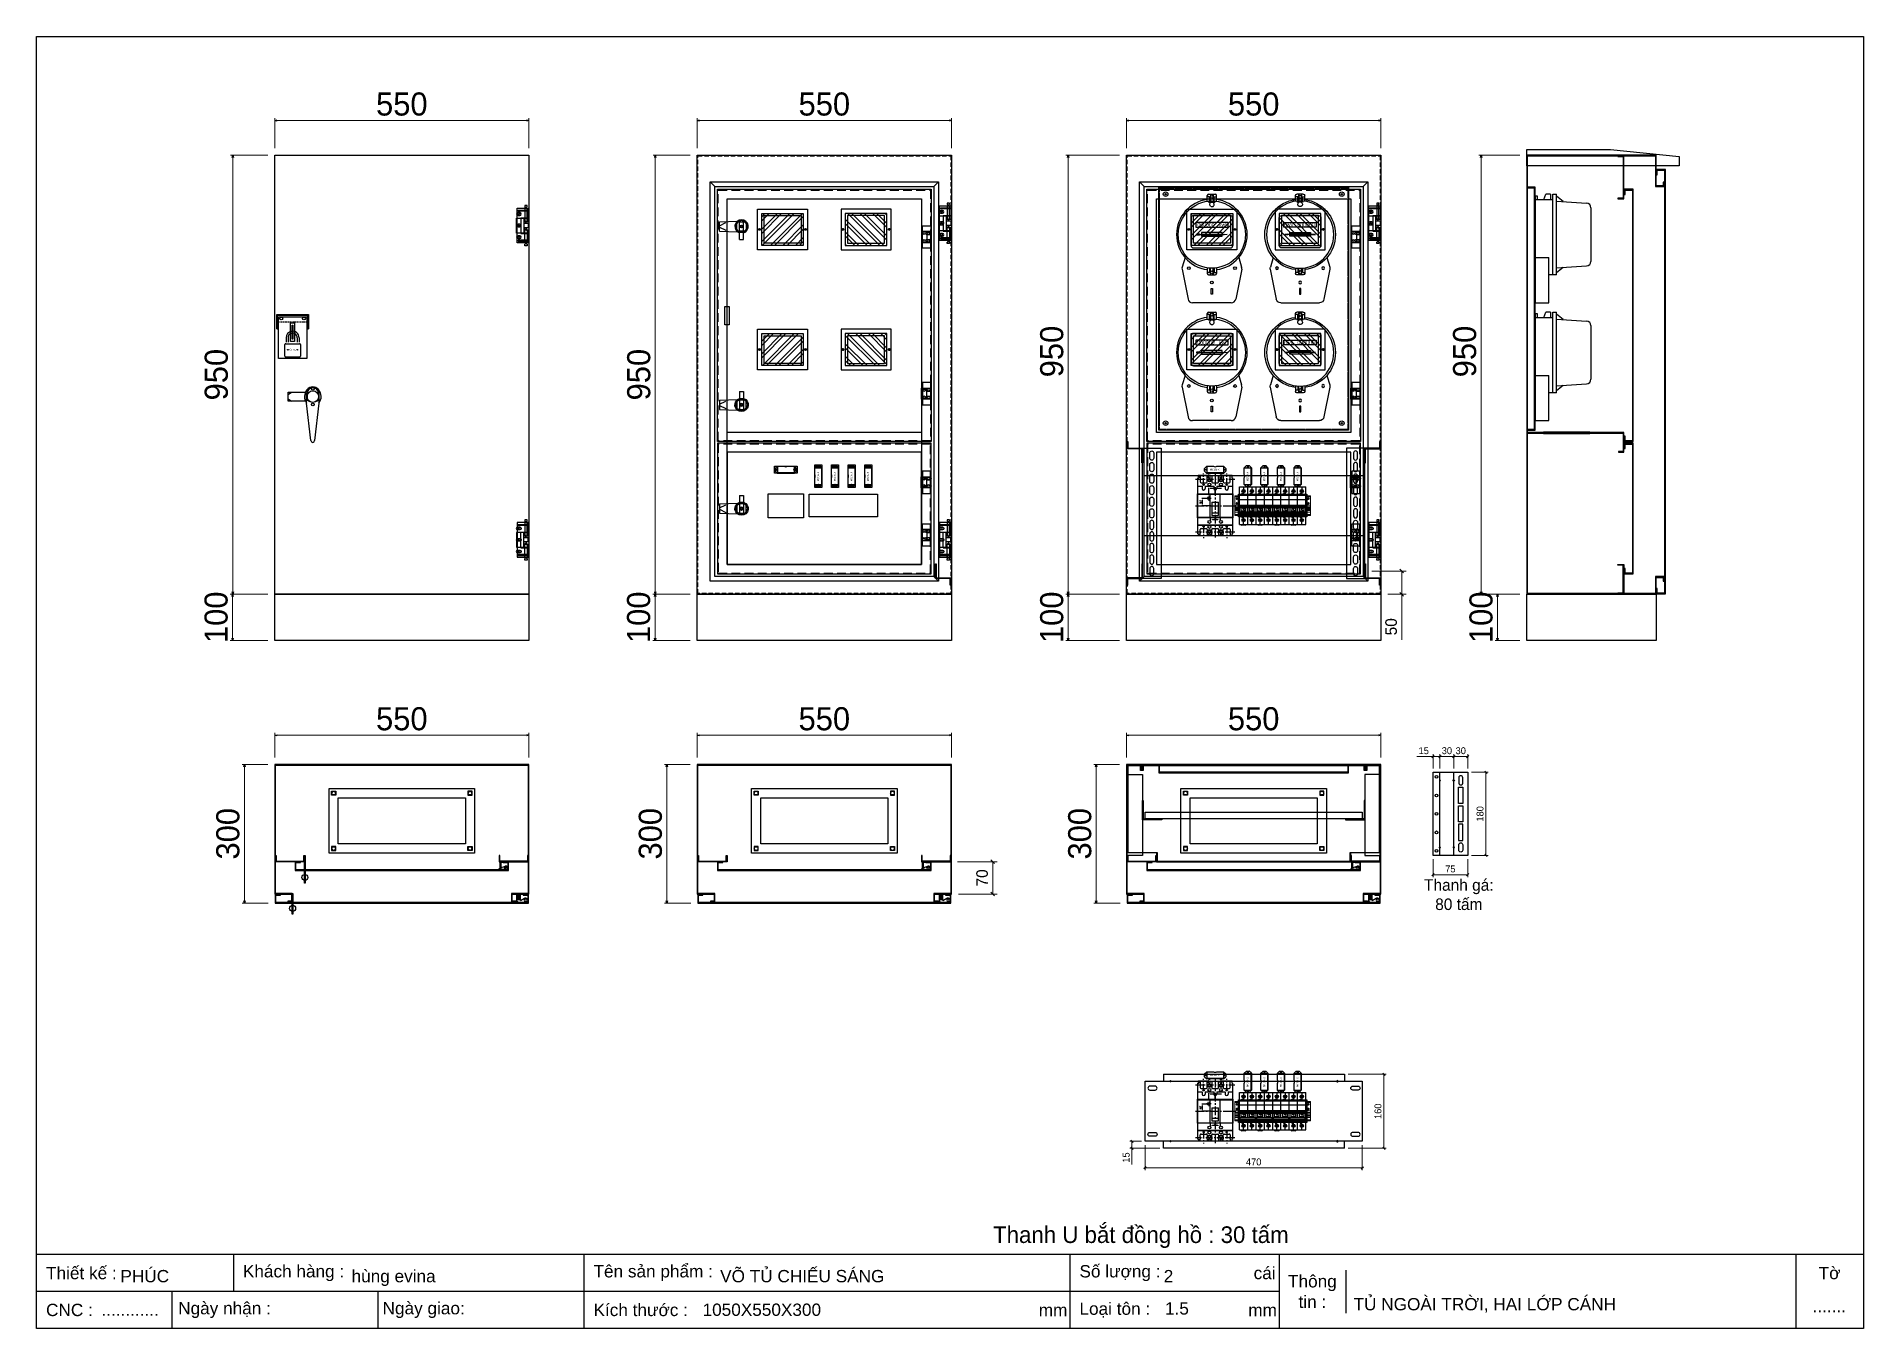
# Model space of a CAD drawing. Header units: millimetres. Extents: x 0 to 3953, y 0 to 2795.
import ezdxf
from ezdxf.enums import TextEntityAlignment as Align

# ---------------------------------------------------------------- set-up
doc = ezdxf.new("R2010")
doc.units = ezdxf.units.MM
for name, pattern in [('CENTER', [2, 1.25, -0.25, 0.25, -0.25]), ('DASHED', [0.75, 0.5, -0.25]), ('HIDDEN', [9.525, 6.35, -3.175]), ('HIDDEN2', [4.7625, 3.175, -1.5875])]:
    doc.linetypes.add(name, pattern=pattern)
for name, color, linetype in [('01', 7, 'HIDDEN2'), ('ALPHA', 255, 'Continuous'), ('ce', 4, 'CENTER'), ('CNC', 7, 'Continuous'), ('DI', 2, 'Continuous'), ('DIM', 253, 'Continuous'), ('E600_Gen', 4, 'Continuous'), ('FIRE PROTECTION', 1, 'Continuous'), ('Ghi chu', 7, 'Continuous'), ('HEATER', 1, 'Continuous'), ('KICHTHUOC', 8, 'Continuous'), ('MCCB', 3, 'Continuous'), ('Text', 4, 'Continuous'), ('THIET BI', 2, 'Continuous')]:
    doc.layers.add(name, color=color, linetype=linetype)
doc.styles.add('Arial', font='arial.ttf')
doc.styles.add('h', font='romans.shx', dxfattribs={"height": 2.5, "bigfont": 'gsg1.shx'})
doc.styles.add('Tahoma (Input Text)', font='tahoma.ttf')
doc.dimstyles.new('CNC', dxfattribs={"dimtxt": 50, "dimasz": 5, "dimexe": 5, "dimexo": 15, "dimgap": 10, "dimtad": 1, "dimdec": 0, "dimtxsty": 'Standard', "dimblk": 'OPEN30', "dimcen": 10, "dimclrd": 5, "dimclre": 5, "dimclrt": 3, "dimazin": 3, "dimtfac": 1, "dimtdec": 0, "dimtmove": 0, "dimatfit": 3, "dimldrblk": 'ARCHTICK', "dimlwd": 9, "dimlwe": 9})
doc.dimstyles.new('Dim-15', dxfattribs={"dimtxt": 15, "dimasz": 5, "dimexe": 5, "dimexo": 8, "dimgap": 5, "dimtad": 1, "dimdec": 0, "dimtxsty": 'Standard', "dimblk": 'OBLIQUE', "dimcen": 10, "dimclrd": 5, "dimclre": 5, "dimclrt": 3, "dimazin": 3, "dimtfac": 1, "dimtdec": 0, "dimtmove": 0, "dimatfit": 3, "dimldrblk": 'OBLIQUE', "dimlwd": 9, "dimlwe": 9})
doc.dimstyles.new('Dim-25', dxfattribs={"dimtxt": 25, "dimasz": 8, "dimexe": 10, "dimexo": 15, "dimgap": 10, "dimtad": 1, "dimdec": 0, "dimtxsty": 'Standard', "dimblk": 'OBLIQUE', "dimcen": 10, "dimclrd": 5, "dimclre": 5, "dimclrt": 3, "dimazin": 3, "dimtfac": 1, "dimtdec": 0, "dimtmove": 0, "dimatfit": 3, "dimldrblk": 'OBLIQUE', "dimlwd": 9, "dimlwe": 9})
doc.dimstyles.get("Standard").update_dxf_attribs({"dimtxt": 2.5, "dimasz": 2.5, "dimexe": 1.25, "dimexo": 0.625, "dimtad": 1, "dimcen": 2.5, "dimazin": 3, "dimtfac": 1, "dimtmove": 0, "dimatfit": 3})

msp = doc.modelspace()

# ---------------------------------------------------------------- texts
at = {"color": 2, "width": 775, "attachment_point": 5}
for s, insert, char_height in [('Thanh gá: \\P80 tấm', (3077.511, 938.459), 25), ('Thanh U bắt đồng hồ : 30 tấm', (2389.491, 197.455), 36)]:
    msp.add_mtext(s, dxfattribs=dict(at, insert=insert, char_height=char_height))
at = {"layer": 'Text', "linetype": 'Continuous', "style": 'Tahoma (Input Text)'}
for p in [(2549.578, 1856.147), (2549.578, 546.037)]:
    msp.add_text('MCCB-X', height=4.157, dxfattribs=at).set_placement(p, align=Align.CENTER)
for p in [(1693.408, 1843.157), (1729.408, 1843.157), (1765.408, 1843.157), (1801.408, 1843.157), (2622.489, 1843.157), (2658.489, 1843.157), (2694.489, 1843.157), (2730.489, 1843.157), (2622.489, 533.047), (2658.489, 533.047), (2694.489, 533.047), (2730.489, 533.047)]:
    msp.add_text('MCCB-X', height=4.157, rotation=90, dxfattribs=at).set_placement(p, align=Align.CENTER)

# ---------------------------------------------------------------- blocks, each defined once
blk = doc.blocks.new('*D1')
at = {"color": 5, "lineweight": 9, "ltscale": 3, "transparency": 16777216}
for p, q in [((515.4, 2553.6), (515.4, 2618.3)), ((520.4, 2613.3), (1060.4, 2613.3)), ((1065.4, 2553.6), (1065.4, 2618.3))]:
    blk.add_line(p, q, dxfattribs=at)
at = {"color": 0, "linetype": 'ByBlock', "lineweight": -2}
for p, q in [((515.4, 2613.3), (520.4, 2614.6)), ((520.4, 2611.9), (515.4, 2613.3)), ((515.4, 2613.3), (520.4, 2613.3)), ((1060.4, 2614.6), (1065.4, 2613.3)), ((1065.4, 2613.3), (1060.4, 2611.9)), ((1065.4, 2613.3), (1060.4, 2613.3))]:
    blk.add_line(p, q, dxfattribs=at)
at = {"layer": 'Defpoints', "color": 0, "ltscale": 3, "transparency": 16777216}
for p in [(1065.4, 2613.3), (515.4, 2538.6), (1065.4, 2538.6)]:
    blk.add_point(p, dxfattribs=at)
at = {"color": 3, "ltscale": 3, "transparency": 16777216, "insert": (790.4, 2648.8), "char_height": 50, "attachment_point": 5}
blk.add_mtext('550', dxfattribs=at)
blk = doc.blocks.new('_ArchTick')
at = {"color": 0, "const_width": 0.15}
blk.add_lwpolyline([(-0.5, -0.5), (0.5, 0.5)], dxfattribs=at)
blk = doc.blocks.new('_Open30')
at = {"color": 0, "linetype": 'ByBlock', "lineweight": -2}
for p, q in [((-1, 0.27), (0, 0)), ((0, 0), (-1, -0.27)), ((0, 0), (-1, 0))]:
    blk.add_line(p, q, dxfattribs=at)
blk = doc.blocks.new('*D2')
at = {"color": 5, "lineweight": 9, "ltscale": 3, "transparency": 16777216}
for p, q in [((500.4, 2538.6), (419.7, 2538.6)), ((424.7, 2533.6), (424.7, 1593.6)), ((500.4, 1588.6), (419.7, 1588.6))]:
    blk.add_line(p, q, dxfattribs=at)
at = {"color": 0, "linetype": 'ByBlock', "lineweight": -2}
for p, q in [((423.3, 2533.6), (424.7, 2538.6)), ((424.7, 2538.6), (426, 2533.6)), ((424.7, 2538.6), (424.7, 2533.6)), ((424.7, 1588.6), (423.3, 1593.6)), ((426, 1593.6), (424.7, 1588.6)), ((424.7, 1588.6), (424.7, 1593.6))]:
    blk.add_line(p, q, dxfattribs=at)
at = {"layer": 'Defpoints', "color": 0, "ltscale": 3, "transparency": 16777216}
for p in [(515.4, 2538.6), (424.7, 1588.6), (515.4, 1588.6)]:
    blk.add_point(p, dxfattribs=at)
at = {"color": 3, "ltscale": 3, "transparency": 16777216, "insert": (389.2, 2063.6), "char_height": 50, "attachment_point": 5, "rotation": 90}
blk.add_mtext('950', dxfattribs=at)
blk = doc.blocks.new('*D3')
at = {"color": 5, "lineweight": 9, "ltscale": 3, "transparency": 16777216}
for p, q in [((500.4, 1588.6), (419.3, 1588.6)), ((424.3, 1583.6), (424.3, 1493.6)), ((500.4, 1488.6), (419.3, 1488.6))]:
    blk.add_line(p, q, dxfattribs=at)
at = {"color": 0, "linetype": 'ByBlock', "lineweight": -2}
for p, q in [((423, 1583.6), (424.3, 1588.6)), ((424.3, 1588.6), (425.7, 1583.6)), ((424.3, 1588.6), (424.3, 1583.6)), ((424.3, 1488.6), (423, 1493.6)), ((425.7, 1493.6), (424.3, 1488.6)), ((424.3, 1488.6), (424.3, 1493.6))]:
    blk.add_line(p, q, dxfattribs=at)
at = {"layer": 'Defpoints', "color": 0, "ltscale": 3, "transparency": 16777216}
for p in [(515.4, 1588.6), (424.3, 1488.6), (515.4, 1488.6)]:
    blk.add_point(p, dxfattribs=at)
at = {"color": 3, "ltscale": 3, "transparency": 16777216, "insert": (388.8, 1538.6), "char_height": 50, "attachment_point": 5, "rotation": 90}
blk.add_mtext('100', dxfattribs=at)
blk = doc.blocks.new('MS308-2-1')
at = {"color": 1}
for p, q in [((-53, 4.6), (-46, 10)), ((-13.3, -14.2), (-13.3, 6.7)), ((-12.3, 6.7), (-12.3, -6.9)), ((12.3, 6.7), (12.3, -6.9)), ((13.3, 6.7), (13.3, -14.2)), ((-53, -4.6), (-46, -10)), ((-4, -95), (-13.3, -14.2)), ((13.3, -14.2), (4, -95))]:
    blk.add_line(p, q, dxfattribs=at)
blk.add_lwpolyline([(-15.8, -10), (-53, -10), (-53, 10), (-15.8, 10)], dxfattribs=at)
for centre, radius, start, end in [((0, 6.7), 13.3, 0, 180), ((0, 6.7), 12.3, 0, 180), ((0, 5.9), 17.7, 226.184, 313.816), ((0, -95), 4, 180, 0)]:
    blk.add_arc(centre, radius, start, end, dxfattribs=at)
blk.add_ellipse((0, 0), major_axis=(0, 21), ratio=0.857143, start_param=3.972003, end_param=8.594367, dxfattribs=at)
blk = doc.blocks.new('HL011-1-1')
at = {"color": 1}
for p, q in [((21.65, 81), (16.65, 81)), ((16.65, 81), (16.65, 78)), ((21.65, 78), (21.65, 81)), ((24, 70), (2, 70)), ((8, 54.5), (8, 20.5)), ((8, 54.5), (24, 54.5)), ((14.3, 53.5), (14.3, 21.5)), ((14.3, 46.5), (24, 46.5)), ((24, 42), (14.3, 42)), ((17.65, 78), (16.65, 78)), ((16.65, 75), (16.65, 49)), ((17.65, 75), (16.65, 75)), ((16.65, 49), (18.15, 44)), ((17.65, 75), (17.65, 78)), ((18.15, 44), (20.15, 44)), ((21.65, 49), (20.15, 44)), ((21.65, 78), (20.65, 78)), ((20.65, 75), (20.65, 78)), ((20.65, 75), (21.65, 75)), ((21.65, 49), (21.65, 75)), ((24, 5), (2, 5)), ((8, 20.5), (24, 20.5)), ((24, 33), (14.3, 33)), ((14.3, 28.5), (24, 28.5)), ((16.65, 26), (18.15, 31)), ((16.65, 0), (16.65, 26)), ((18.15, 31), (20.15, 31)), ((21.65, 26), (20.15, 31)), ((21.65, 26), (21.65, 0)), ((17.65, 0), (16.65, 0)), ((16.65, -6), (16.65, -3)), ((17.65, -3), (16.65, -3)), ((21.65, -6), (16.65, -6)), ((17.65, 0), (17.65, -3)), ((20.65, 0), (20.65, -3)), ((20.65, 0), (21.65, 0)), ((21.65, -3), (20.65, -3)), ((21.65, -3), (21.65, -6))]:
    blk.add_line(p, q, dxfattribs=at)
for points in [[(24, 28.5), (24, 21.5), (-1, 21.5), (-1, 53.5), (24, 53.5), (24, 46.5)], [(24, 20.5), (24, 0), (0, 0), (0, 75), (24, 75), (24, 54.5)], [(24, 42), (24, 33)]]:
    blk.add_lwpolyline(points, dxfattribs=at)
for points in [[(2, 71), (24, 71), (24, 69), (2, 69)], [(2, 4), (24, 4), (24, 6), (2, 6)]]:
    blk.add_lwpolyline(points, close=True, dxfattribs=at)
for centre in [(4, 62.5), (4, 37.5), (4, 12.5)]:
    blk.add_circle(centre, 2, dxfattribs=at)
blk = doc.blocks.new('*D4')
at = {"color": 5, "lineweight": 9, "ltscale": 3, "transparency": 16777216}
for p, q in [((1429.6, 2553.6), (1429.6, 2618.3)), ((1434.6, 2613.3), (1974.6, 2613.3)), ((1979.6, 2553.6), (1979.6, 2618.3))]:
    blk.add_line(p, q, dxfattribs=at)
at = {"color": 0, "linetype": 'ByBlock', "lineweight": -2}
for p, q in [((1429.6, 2613.3), (1434.6, 2614.6)), ((1434.6, 2611.9), (1429.6, 2613.3)), ((1429.6, 2613.3), (1434.6, 2613.3)), ((1974.6, 2614.6), (1979.6, 2613.3)), ((1979.6, 2613.3), (1974.6, 2611.9)), ((1979.6, 2613.3), (1974.6, 2613.3))]:
    blk.add_line(p, q, dxfattribs=at)
at = {"layer": 'Defpoints', "color": 0, "ltscale": 3, "transparency": 16777216}
for p in [(1979.6, 2613.3), (1429.6, 2538.6), (1979.6, 2538.6)]:
    blk.add_point(p, dxfattribs=at)
at = {"color": 3, "ltscale": 3, "transparency": 16777216, "insert": (1704.6, 2648.8), "char_height": 50, "attachment_point": 5}
blk.add_mtext('550', dxfattribs=at)
blk = doc.blocks.new('*D5')
at = {"color": 5, "lineweight": 9, "ltscale": 3, "transparency": 16777216}
for p, q in [((1414.6, 2538.6), (1333.9, 2538.6)), ((1338.9, 2533.6), (1338.9, 1593.6)), ((1414.6, 1588.6), (1333.9, 1588.6))]:
    blk.add_line(p, q, dxfattribs=at)
at = {"color": 0, "linetype": 'ByBlock', "lineweight": -2}
for p, q in [((1337.5, 2533.6), (1338.9, 2538.6)), ((1338.9, 2538.6), (1340.2, 2533.6)), ((1338.9, 2538.6), (1338.9, 2533.6)), ((1338.9, 1588.6), (1337.5, 1593.6)), ((1340.2, 1593.6), (1338.9, 1588.6)), ((1338.9, 1588.6), (1338.9, 1593.6))]:
    blk.add_line(p, q, dxfattribs=at)
at = {"layer": 'Defpoints', "color": 0, "ltscale": 3, "transparency": 16777216}
for p in [(1429.6, 2538.6), (1338.9, 1588.6), (1429.6, 1588.6)]:
    blk.add_point(p, dxfattribs=at)
at = {"color": 3, "ltscale": 3, "transparency": 16777216, "insert": (1303.3, 2063.6), "char_height": 50, "attachment_point": 5, "rotation": 90}
blk.add_mtext('950', dxfattribs=at)
blk = doc.blocks.new('*D6')
at = {"color": 5, "lineweight": 9, "ltscale": 3, "transparency": 16777216}
for p, q in [((1414.6, 1588.6), (1333.5, 1588.6)), ((1338.5, 1583.6), (1338.5, 1493.6)), ((1414.6, 1488.6), (1333.5, 1488.6))]:
    blk.add_line(p, q, dxfattribs=at)
at = {"color": 0, "linetype": 'ByBlock', "lineweight": -2}
for p, q in [((1337.2, 1583.6), (1338.5, 1588.6)), ((1338.5, 1588.6), (1339.9, 1583.6)), ((1338.5, 1588.6), (1338.5, 1583.6)), ((1338.5, 1488.6), (1337.2, 1493.6)), ((1339.9, 1493.6), (1338.5, 1488.6)), ((1338.5, 1488.6), (1338.5, 1493.6))]:
    blk.add_line(p, q, dxfattribs=at)
at = {"layer": 'Defpoints', "color": 0, "ltscale": 3, "transparency": 16777216}
for p in [(1429.6, 1588.6), (1338.5, 1488.6), (1429.6, 1488.6)]:
    blk.add_point(p, dxfattribs=at)
at = {"color": 3, "ltscale": 3, "transparency": 16777216, "insert": (1303, 1538.6), "char_height": 50, "attachment_point": 5, "rotation": 90}
blk.add_mtext('100', dxfattribs=at)
blk = doc.blocks.new('HL011-1-2')
h = blk.add_hatch()
h.set_pattern_fill('ANSI31', color=2, scale=0.5, style=0)
h.paths.add_polyline_path([(6, 12), (2, 12), (2, 0), (6, 0)])
at = {"color": 1}
for p, q in [((3, 18), (0, 13)), ((0, 0), (0, 13)), ((8, 0), (0, 0)), ((19.1, 18), (3, 18)), ((8, 14), (8, 0)), ((8, 14), (16.7, 9))]:
    blk.add_line(p, q, dxfattribs=at)
blk.add_lwpolyline([(1.8, 16), (-1, 16), (-1, 18), (3, 18)], dxfattribs=at)
at = {"color": 2}
blk.add_lwpolyline([(2, 0), (2, 12), (6, 12), (6, 0)], dxfattribs=at)
at = {"color": 1}
blk.add_circle((19.1, 13.2), 2.5, dxfattribs=at)
blk.add_arc((19.1, 13.2), 4.85, 239.9368, 90, dxfattribs=at)
blk = doc.blocks.new('*D7')
at = {"color": 5, "lineweight": 9, "ltscale": 3, "transparency": 16777216}
for p, q in [((1429.6, 1235.3), (1429.6, 1288.3)), ((1974.6, 1283.3), (1434.6, 1283.3)), ((1979.6, 1235.3), (1979.6, 1288.3))]:
    blk.add_line(p, q, dxfattribs=at)
at = {"color": 0, "linetype": 'ByBlock', "lineweight": -2}
for p, q in [((1429.6, 1283.3), (1434.6, 1284.6)), ((1434.6, 1282), (1429.6, 1283.3)), ((1429.6, 1283.3), (1434.6, 1283.3)), ((1974.6, 1284.6), (1979.6, 1283.3)), ((1979.6, 1283.3), (1974.6, 1282)), ((1979.6, 1283.3), (1974.6, 1283.3))]:
    blk.add_line(p, q, dxfattribs=at)
at = {"layer": 'Defpoints', "color": 0, "ltscale": 3, "transparency": 16777216}
for p in [(1429.6, 1283.3), (1429.6, 1220.3), (1979.6, 1220.3)]:
    blk.add_point(p, dxfattribs=at)
at = {"color": 3, "ltscale": 3, "transparency": 16777216, "insert": (1704.6, 1318.8), "char_height": 50, "attachment_point": 5}
blk.add_mtext('550', dxfattribs=at)
blk = doc.blocks.new('*D8')
at = {"color": 5, "lineweight": 9, "ltscale": 3, "transparency": 16777216}
for p, q in [((1414.6, 1220.3), (1359, 1220.3)), ((1364, 1215.3), (1364, 925.3)), ((1415.6, 920.3), (1359, 920.3))]:
    blk.add_line(p, q, dxfattribs=at)
at = {"color": 0, "linetype": 'ByBlock', "lineweight": -2}
for p, q in [((1362.6, 1215.3), (1364, 1220.3)), ((1364, 1220.3), (1365.3, 1215.3)), ((1364, 1220.3), (1364, 1215.3)), ((1364, 920.3), (1362.6, 925.3)), ((1365.3, 925.3), (1364, 920.3)), ((1364, 920.3), (1364, 925.3))]:
    blk.add_line(p, q, dxfattribs=at)
at = {"layer": 'Defpoints', "color": 0, "ltscale": 3, "transparency": 16777216}
for p in [(1429.6, 1220.3), (1364, 920.3), (1430.6, 920.3)]:
    blk.add_point(p, dxfattribs=at)
at = {"color": 3, "ltscale": 3, "transparency": 16777216, "insert": (1328.4, 1070.3), "char_height": 50, "attachment_point": 5, "rotation": 90}
blk.add_mtext('300', dxfattribs=at)
blk = doc.blocks.new('*D9')
at = {"color": 5, "lineweight": 9, "ltscale": 3, "transparency": 16777216}
for p, q in [((3209.4, 2538.6), (3120.8, 2538.6)), ((3125.8, 2533.6), (3125.8, 1593.6)), ((3209.4, 1588.6), (3120.8, 1588.6))]:
    blk.add_line(p, q, dxfattribs=at)
at = {"color": 0, "linetype": 'ByBlock', "lineweight": -2}
for p, q in [((3124.5, 2533.6), (3125.8, 2538.6)), ((3125.8, 2538.6), (3127.2, 2533.6)), ((3125.8, 2538.6), (3125.8, 2533.6)), ((3125.8, 1588.6), (3124.5, 1593.6)), ((3127.2, 1593.6), (3125.8, 1588.6)), ((3125.8, 1588.6), (3125.8, 1593.6))]:
    blk.add_line(p, q, dxfattribs=at)
at = {"layer": 'Defpoints', "color": 0, "ltscale": 3, "transparency": 16777216}
for p in [(3224.4, 2538.6), (3125.8, 1588.6), (3224.4, 1588.6)]:
    blk.add_point(p, dxfattribs=at)
at = {"color": 3, "ltscale": 3, "transparency": 16777216, "insert": (3090.3, 2113.6), "char_height": 50, "attachment_point": 5, "rotation": 90}
blk.add_mtext('950', dxfattribs=at)
blk = doc.blocks.new('HL036-1-2')
at = {"layer": 'Ghi chu', "color": 1}
for p, q in [((-3, 17.8), (-18.9, 17.8)), ((-18.9, 15.8), (-18.9, 17.8)), ((-12.1, 15.8), (-18.9, 15.8)), ((-16.4, 1), (-16.4, 14)), ((-15.6, 15), (-3.9, 17.7)), ((0, 0), (-15.4, 0)), ((-14.4, 3), (-14.4, 11.9)), ((0, 2), (-13.4, 2)), ((-13.1, 12.8), (-4.3, 9.8)), ((-6.2, 2), (-6.2, 0)), ((-1.2, 2), (-1.2, 0)), ((0, 0), (0, 2))]:
    blk.add_line(p, q, dxfattribs=at)
for radius in [4.1, 2.1]:
    blk.add_circle((-3, 13.7), radius, dxfattribs=at)
for centre, start, end in [((-15.4, 14), 102.9616, 180), ((-15.4, 1), 180, 270), ((-13.4, 11.9), 71.3254, 180), ((-13.4, 3), 180, 270)]:
    blk.add_arc(centre, 1, start, end, dxfattribs=at)
blk = doc.blocks.new('*D10')
at = {"color": 5, "lineweight": 9, "ltscale": 3, "transparency": 16777216}
for p, q in [((3209.4, 1588.6), (3156.4, 1588.6)), ((3161.4, 1583.6), (3161.4, 1493.6)), ((3209.4, 1488.6), (3156.4, 1488.6))]:
    blk.add_line(p, q, dxfattribs=at)
at = {"color": 0, "linetype": 'ByBlock', "lineweight": -2}
for p, q in [((3160, 1583.6), (3161.4, 1588.6)), ((3161.4, 1588.6), (3162.7, 1583.6)), ((3161.4, 1588.6), (3161.4, 1583.6)), ((3161.4, 1488.6), (3160, 1493.6)), ((3162.7, 1493.6), (3161.4, 1488.6)), ((3161.4, 1488.6), (3161.4, 1493.6))]:
    blk.add_line(p, q, dxfattribs=at)
at = {"layer": 'Defpoints', "color": 0, "ltscale": 3, "transparency": 16777216}
for p in [(3224.4, 1588.6), (3161.4, 1488.6), (3224.4, 1488.6)]:
    blk.add_point(p, dxfattribs=at)
at = {"color": 3, "ltscale": 3, "transparency": 16777216, "insert": (3125.8, 1538.6), "char_height": 50, "attachment_point": 5, "rotation": 90}
blk.add_mtext('100', dxfattribs=at)
blk = doc.blocks.new('*D11')
at = {"color": 5, "lineweight": 9, "ltscale": 3, "transparency": 16777216}
for p, q in [((2358.6, 2553.6), (2358.6, 2618.3)), ((2363.6, 2613.3), (2903.6, 2613.3)), ((2908.6, 2553.6), (2908.6, 2618.3))]:
    blk.add_line(p, q, dxfattribs=at)
at = {"color": 0, "linetype": 'ByBlock', "lineweight": -2}
for p, q in [((2358.6, 2613.3), (2363.6, 2614.6)), ((2363.6, 2611.9), (2358.6, 2613.3)), ((2358.6, 2613.3), (2363.6, 2613.3)), ((2903.6, 2614.6), (2908.6, 2613.3)), ((2908.6, 2613.3), (2903.6, 2611.9)), ((2908.6, 2613.3), (2903.6, 2613.3))]:
    blk.add_line(p, q, dxfattribs=at)
at = {"layer": 'Defpoints', "color": 0, "ltscale": 3, "transparency": 16777216}
for p in [(2908.6, 2613.3), (2358.6, 2538.6), (2908.6, 2538.6)]:
    blk.add_point(p, dxfattribs=at)
at = {"color": 3, "ltscale": 3, "transparency": 16777216, "insert": (2633.6, 2648.8), "char_height": 50, "attachment_point": 5}
blk.add_mtext('550', dxfattribs=at)
blk = doc.blocks.new('*D12')
at = {"color": 5, "lineweight": 9, "ltscale": 3, "transparency": 16777216}
for p, q in [((2343.6, 2538.6), (2227.4, 2538.6)), ((2232.4, 2533.6), (2232.4, 1593.6)), ((2343.6, 1588.6), (2227.4, 1588.6))]:
    blk.add_line(p, q, dxfattribs=at)
at = {"color": 0, "linetype": 'ByBlock', "lineweight": -2}
for p, q in [((2231.1, 2533.6), (2232.4, 2538.6)), ((2232.4, 2538.6), (2233.8, 2533.6)), ((2232.4, 2538.6), (2232.4, 2533.6)), ((2232.4, 1588.6), (2231.1, 1593.6)), ((2233.8, 1593.6), (2232.4, 1588.6)), ((2232.4, 1588.6), (2232.4, 1593.6))]:
    blk.add_line(p, q, dxfattribs=at)
at = {"layer": 'Defpoints', "color": 0, "ltscale": 3, "transparency": 16777216}
for p in [(2358.6, 2538.6), (2232.4, 1588.6), (2358.6, 1588.6)]:
    blk.add_point(p, dxfattribs=at)
at = {"color": 3, "ltscale": 3, "transparency": 16777216, "insert": (2196.9, 2113.6), "char_height": 50, "attachment_point": 5, "rotation": 90}
blk.add_mtext('950', dxfattribs=at)
blk = doc.blocks.new('*D13')
at = {"color": 5, "lineweight": 9, "ltscale": 3, "transparency": 16777216}
for p, q in [((2343.6, 1588.6), (2227.4, 1588.6)), ((2232.4, 1583.6), (2232.4, 1493.6)), ((2343.6, 1488.6), (2227.4, 1488.6))]:
    blk.add_line(p, q, dxfattribs=at)
at = {"color": 0, "linetype": 'ByBlock', "lineweight": -2}
for p, q in [((2231, 1583.6), (2232.4, 1588.6)), ((2232.4, 1588.6), (2233.7, 1583.6)), ((2232.4, 1588.6), (2232.4, 1583.6)), ((2232.4, 1488.6), (2231, 1493.6)), ((2233.7, 1493.6), (2232.4, 1488.6)), ((2232.4, 1488.6), (2232.4, 1493.6))]:
    blk.add_line(p, q, dxfattribs=at)
at = {"layer": 'Defpoints', "color": 0, "ltscale": 3, "transparency": 16777216}
for p in [(2358.6, 1588.6), (2232.4, 1488.6), (2358.6, 1488.6)]:
    blk.add_point(p, dxfattribs=at)
at = {"color": 3, "ltscale": 3, "transparency": 16777216, "insert": (2196.9, 1538.6), "char_height": 50, "attachment_point": 5, "rotation": 90}
blk.add_mtext('100', dxfattribs=at)
blk = doc.blocks.new('*D14')
at = {"color": 5, "lineweight": 9, "ltscale": 3, "transparency": 16777216}
for p, q in [((2358.6, 1235.3), (2358.6, 1288.3)), ((2903.6, 1283.3), (2363.6, 1283.3)), ((2908.6, 1235.3), (2908.6, 1288.3))]:
    blk.add_line(p, q, dxfattribs=at)
at = {"color": 0, "linetype": 'ByBlock', "lineweight": -2}
for p, q in [((2358.6, 1283.3), (2363.6, 1284.6)), ((2363.6, 1282), (2358.6, 1283.3)), ((2358.6, 1283.3), (2363.6, 1283.3)), ((2903.6, 1284.6), (2908.6, 1283.3)), ((2908.6, 1283.3), (2903.6, 1282)), ((2908.6, 1283.3), (2903.6, 1283.3))]:
    blk.add_line(p, q, dxfattribs=at)
at = {"layer": 'Defpoints', "color": 0, "ltscale": 3, "transparency": 16777216}
for p in [(2358.6, 1283.3), (2358.6, 1220.3), (2908.6, 1220.3)]:
    blk.add_point(p, dxfattribs=at)
at = {"color": 3, "ltscale": 3, "transparency": 16777216, "insert": (2633.6, 1318.8), "char_height": 50, "attachment_point": 5}
blk.add_mtext('550', dxfattribs=at)
blk = doc.blocks.new('*D15')
at = {"color": 5, "lineweight": 9, "ltscale": 3, "transparency": 16777216}
for p, q in [((2343.6, 1220.3), (2288, 1220.3)), ((2293, 1215.3), (2293, 925.3)), ((2344.6, 920.3), (2288, 920.3))]:
    blk.add_line(p, q, dxfattribs=at)
at = {"color": 0, "linetype": 'ByBlock', "lineweight": -2}
for p, q in [((2291.7, 1215.3), (2293, 1220.3)), ((2293, 1220.3), (2294.4, 1215.3)), ((2293, 1220.3), (2293, 1215.3)), ((2293, 920.3), (2291.7, 925.3)), ((2294.4, 925.3), (2293, 920.3)), ((2293, 920.3), (2293, 925.3))]:
    blk.add_line(p, q, dxfattribs=at)
at = {"layer": 'Defpoints', "color": 0, "ltscale": 3, "transparency": 16777216}
for p in [(2358.6, 1220.3), (2293, 920.3), (2359.6, 920.3)]:
    blk.add_point(p, dxfattribs=at)
at = {"color": 3, "ltscale": 3, "transparency": 16777216, "insert": (2257.5, 1070.3), "char_height": 50, "attachment_point": 5, "rotation": 90}
blk.add_mtext('300', dxfattribs=at)
blk = doc.blocks.new('ovan6x9')
at = {"color": 2}
for p, q in [((2, 6), (8, 6)), ((2, 0), (8, 0))]:
    blk.add_line(p, q, dxfattribs=at)
for centre, start, end in [((2, 3), 90, 270), ((8, 3), 270, 90)]:
    blk.add_arc(centre, 3, start, end, dxfattribs=at)
blk = doc.blocks.new('HL036-1-1')
at = {"color": 1}
blk.add_line((9.5, 36.2), (9.5, 12.2), dxfattribs=at)
for points in [[(0, 48.5), (17.5, 48.5), (17.5, 0), (0, 0)], [(-2.5, 12.2), (17.5, 12.2), (17.5, 36.2), (-2.5, 36.2)]]:
    blk.add_lwpolyline(points, close=True, dxfattribs=at)
for centre, radius in [((3.5, 31.8), 2), ((3.5, 16.8), 2), ((12.7, 32.5), 2.5), ((12.7, 16), 2.5)]:
    blk.add_circle(centre, radius, dxfattribs=at)
blk = doc.blocks.new('Congto1P-1')
at = {"color": 126}
for p, q in [((-10, 219.8), (-10, 232)), ((-5, 229.4), (-10, 229.4)), ((-7, 235), (7, 235)), ((-7, 218), (7, 218)), ((-5, 220.2), (-5, 229.4)), ((-3, 235), (-3, 220.2)), ((3, 235), (3, 220.2)), ((3, 229.4), (3, 235)), ((5, 220.2), (5, 229.4)), ((5, 229.4), (10, 229.4)), ((10, 219.8), (10, 232)), ((-27.1, 148.5), (-33.6, 148.5)), ((-32.1, 147.8), (-33.6, 148.5)), ((-33.6, 147), (-32.1, 147.8)), ((-33.6, 147), (-27.1, 147)), ((-25.6, 147.8), (-27.1, 148.5)), ((-27.1, 147), (-25.6, 147.8)), ((-25.6, 147.8), (-22.5, 147.8)), ((-22.5, 148.3), (22.5, 148.3)), ((-22.5, 147.3), (22.5, 147.3)), ((22.5, 147.8), (26.9, 147.8)), ((26.9, 148.5), (26.9, 147)), ((26.9, 148.5), (32.9, 147.6)), ((32.9, 147.6), (26.9, 147)), ((-58, 97.7), (-64.3, 77.3)), ((58, 97.7), (64.3, 77.3)), ((-64.5, 72.4), (-51.6, 8)), ((-10, 75.4), (-10, 63.2)), ((-5, 65.8), (-10, 65.8)), ((-7, 60.2), (7, 60.2)), ((-5, 75.1), (-5, 65.8)), ((-3, 60.2), (-3, 75)), ((3, 60.2), (3, 75)), ((3, 65.8), (3, 60.2)), ((5, 75.1), (5, 65.8)), ((5, 65.8), (10, 65.8)), ((10, 75.4), (10, 63.2)), ((64.5, 72.4), (51.6, 8)), ((41.8, 0), (-41.8, 0))]:
    blk.add_line(p, q, dxfattribs=at)
at = {"color": 126, "linetype": 'DASHED', "ltscale": 3}
for p, q in [((-3, 220.2), (-3, 217)), ((3, 220.2), (3, 217))]:
    blk.add_line(p, q, dxfattribs=at)
at = {"color": 126}
blk.add_lwpolyline([(-40, 118.8), (40, 118.8, 0.414214), (45, 123.8), (45, 183.8, 0.414214), (40, 188.8), (-40, 188.8, 0.414214), (-45, 183.8), (-45, 123.8, 0.414214)], format="xyb", close=True, dxfattribs=at)
for points in [[(-35, 163.8), (35, 163.8), (35, 173.8), (-35, 173.8)], [(-22.5, 143.8), (22.5, 143.8), (22.5, 151.8), (-22.5, 151.8)], [(-1.6, 31), (1.6, 31), (1.6, 18.9), (-1.6, 18.9)]]:
    blk.add_lwpolyline(points, close=True, dxfattribs=at)
for centre, radius in [((0, 147.6), 72.7), ((0, 229.4), 3), ((-50, 75), 3), ((0, 65.8), 3), ((0, 43.8), 3), ((50, 75), 3)]:
    blk.add_circle(centre, radius, dxfattribs=at)
for centre, radius, start, end in [((0, 147.6), 76.5, 97.5111, 262.4889), ((-7, 232), 3, 90, 180), ((7, 232), 3, 0, 90), ((0, 147.6), 76.5, 277.5111, 82.4889), ((-54.7, 74.4), 10, 162.956, 191.3255), ((-7, 63.2), 3, 180, 270), ((7, 63.2), 3, 270, 0), ((54.7, 74.4), 10, 348.6745, 17.044), ((-41.8, 10), 10, 191.3255, 270), ((41.8, 10), 10, 270, 348.6745)]:
    blk.add_arc(centre, radius, start, end, dxfattribs=at)
at = {"color": 126, "linetype": 'DASHED', "ltscale": 3}
blk.add_arc((0, 213), 5, 126.8699, 53.1301, dxfattribs=at)
at = {"color": 126, "insert": (35, 172.9), "char_height": 8, "width": 70, "attachment_point": 3}
blk.add_mtext('\\f.VnArial|b0|i0|c0|p34;00000\\C1;0  \\C256; kwh', dxfattribs=at)
blk = doc.blocks.new('A$C39866699')
h = blk.add_hatch()
h.set_pattern_fill('ANSI32', color=6, scale=2, style=0)
h.set_pattern_definition([(45, (-81823.462, -46826.472), (-13.470384, 13.470384), []), (45, (-81814.482, -46826.472), (-13.470384, 13.470384), [])])
h.paths.add_polyline_path([(99, 9.5), (99, 78.5), (9, 78.5), (9, 9.5)])
at = {"color": 6}
for points in [[(0, 88), (108, 88), (108, 0), (0, 0)], [(9, 78.5), (99, 78.5), (99, 9.5), (9, 9.5)]]:
    blk.add_lwpolyline(points, close=True, dxfattribs=at)
for centre in [(4, 44), (104, 44)]:
    blk.add_circle(centre, 1.5, dxfattribs=at)
blk = doc.blocks.new('MFNN')
at = {"layer": '01', "color": 6, "linetype": 'Continuous', "lineweight": 9}
for p, q in [((-10647.6, 39819.3), (-10637.7, 39819.3)), ((-10647.6, 39819.3), (-10647.6, 39777.3)), ((-10647.6, 39818.7), (-10637.7, 39818.7)), ((-10647.6, 39817.4), (-10637.7, 39817.4)), ((-10637.7, 39819.3), (-10637.7, 39777.3)), ((-10647.6, 39799.3), (-10639.2, 39799.3)), ((-10647.6, 39795.9), (-10637.7, 39795.9)), ((-10647.6, 39794.6), (-10637.7, 39794.6)), ((-10647.6, 39792.3), (-10637.7, 39792.3)), ((-10647.6, 39791.6), (-10637.7, 39791.6)), ((-10647.6, 39789.2), (-10637.7, 39789.2)), ((-10647.6, 39787.9), (-10637.7, 39787.9)), ((-10647.6, 39784.4), (-10637.7, 39784.4)), ((-10647.6, 39779.5), (-10637.7, 39779.5)), ((-10647.6, 39778.6), (-10640.1, 39778.6)), ((-10637.7, 39777.3), (-10647.6, 39777.3)), ((-10645.4, 39794.6), (-10645.4, 39795.9)), ((-10645.4, 39789.2), (-10645.4, 39787.9)), ((-10640.1, 39777.3), (-10640.1, 39778.6)), ((-10639.9, 39794.6), (-10639.9, 39795.9)), ((-10639.9, 39789.2), (-10639.9, 39787.9)), ((-10639.2, 39799.3), (-10639.2, 39795.9))]:
    blk.add_line(p, q, dxfattribs=at)
at = {"layer": '01', "color": 4, "lineweight": 9}
for p, q in [((-10643, 39814.6), (-10643, 39812)), ((-10642.4, 39814.6), (-10642.3, 39812)), ((-10643, 39804.6), (-10643, 39802)), ((-10642.4, 39804.6), (-10642.3, 39802))]:
    blk.add_line(p, q, dxfattribs=at)
for centre, radius in [((-10642.6, 39813.3), 1.88), ((-10642.6, 39813.3), 1.34), ((-10642.6, 39803.3), 1.88), ((-10642.6, 39803.3), 1.34)]:
    blk.add_circle(centre, radius, dxfattribs=at)
blk = doc.blocks.new('2P')
at = {"layer": 'ALPHA'}
for p, q in [((66398.9, 607.2), (66416.9, 607.2)), ((66398.9, 526.2), (66398.9, 607.2)), ((66404.5, 598.8), (66407.1, 598.8)), ((66404.5, 597.6), (66407.1, 597.6)), ((66405.9, 598.8), (66405.8, 598.8)), ((66405.8, 597.6), (66405.9, 597.6)), ((66406, 598.9), (66405.9, 598.9)), ((66405.9, 598.9), (66405.9, 598.9)), ((66405.9, 598.9), (66405.9, 598.8)), ((66405.9, 598.8), (66405.9, 598.8)), ((66405.9, 597.6), (66405.9, 597.6)), ((66405.9, 597.6), (66405.9, 597.6)), ((66405.9, 597.6), (66405.9, 597.6)), ((66405.9, 597.6), (66406, 597.6)), ((66406.1, 598.9), (66406, 598.9)), ((66406, 598.9), (66406, 598.9)), ((66406, 598.9), (66406, 598.9)), ((66406, 598.9), (66406, 598.9)), ((66406, 598.9), (66406, 598.9)), ((66406, 598.9), (66406, 598.9)), ((66406, 597.6), (66406, 597.6)), ((66406, 597.6), (66406, 597.6)), ((66406, 597.6), (66406, 597.6)), ((66406, 597.6), (66406, 597.6)), ((66406, 597.6), (66406, 597.6)), ((66406, 597.6), (66406.1, 597.6)), ((66406.1, 598.9), (66406.6, 598.9)), ((66406.6, 597.6), (66406.1, 597.6)), ((66406.4, 599.7), (66407.2, 599)), ((66406.4, 599.7), (66406.5, 599.7)), ((66406.5, 599.7), (66406.4, 599.7)), ((66406.4, 596.7), (66407.2, 597.5)), ((66406.4, 596.7), (66406.5, 596.8)), ((66406.5, 596.8), (66406.4, 596.7)), ((66406.5, 599.7), (66406.6, 599.7)), ((66406.5, 599.6), (66406.5, 599.7)), ((66406.5, 599.6), (66407, 598.9)), ((66406.5, 596.9), (66407, 597.5)), ((66406.5, 596.8), (66406.5, 596.9)), ((66406.6, 596.8), (66406.5, 596.8)), ((66406.6, 599.7), (66407.3, 599.1)), ((66406.6, 598.9), (66407, 598.9)), ((66407, 597.5), (66406.6, 597.6)), ((66406.6, 596.8), (66407.3, 597.4)), ((66407.1, 598.9), (66407, 598.9)), ((66407, 597.5), (66407.1, 597.6)), ((66407.1, 598.8), (66407.1, 598.9)), ((66407.1, 598.9), (66407.1, 598.9)), ((66407.2, 598.9), (66407.1, 598.9)), ((66407.1, 598.9), (66407.1, 598.9)), ((66407.1, 598.9), (66407.1, 598.9)), ((66407.1, 597.6), (66407.1, 597.6)), ((66407.1, 597.6), (66407.1, 597.6)), ((66407.1, 597.6), (66407.1, 597.6)), ((66407.1, 597.6), (66407.1, 597.6)), ((66407.1, 597.6), (66407.2, 597.6)), ((66407.2, 599), (66407.2, 598.9)), ((66407.2, 599), (66407.2, 599)), ((66407.2, 598.9), (66407.2, 598.9)), ((66407.2, 598.9), (66407.2, 598.9)), ((66407.2, 597.6), (66407.2, 597.6)), ((66407.2, 597.6), (66407.2, 597.6)), ((66407.2, 597.5), (66407.2, 597.5)), ((66407.2, 597.5), (66407.2, 597.5)), ((66407.3, 599.1), (66407.3, 600.6)), ((66407.3, 600.3), (66407.3, 600.2)), ((66407.3, 600.2), (66407.3, 600.2)), ((66407.3, 600.2), (66407.3, 600.2)), ((66407.3, 600.2), (66407.3, 600.2)), ((66407.3, 600.2), (66407.3, 600.2)), ((66407.3, 600.2), (66407.3, 600.2)), ((66407.3, 600.2), (66407.3, 600.2)), ((66407.3, 600.2), (66407.3, 600.2)), ((66407.3, 600.2), (66407.3, 600.1)), ((66407.3, 600.1), (66407.3, 600.1)), ((66407.3, 600.1), (66407.3, 599.8)), ((66407.3, 599.8), (66407.3, 599.5)), ((66407.3, 599.5), (66407.3, 599.1)), ((66407.3, 599.1), (66407.3, 599.1)), ((66407.3, 599.1), (66407.3, 599.1)), ((66407.3, 599.1), (66407.3, 599.1)), ((66407.3, 599.1), (66407.3, 599.1)), ((66407.3, 599.1), (66407.3, 599.1)), ((66407.3, 599.1), (66407.3, 599)), ((66407.3, 599), (66407.3, 599)), ((66407.3, 599), (66407.3, 599)), ((66407.3, 597.5), (66407.3, 597.5)), ((66407.3, 597.5), (66407.3, 597.5)), ((66407.3, 597.5), (66407.3, 597.4)), ((66407.3, 595.9), (66407.3, 597.4)), ((66407.3, 597.4), (66407.3, 597.4)), ((66407.3, 597.4), (66407.3, 597)), ((66407.3, 597.4), (66407.3, 597.4)), ((66407.3, 597.4), (66407.3, 597.4)), ((66407.3, 597.4), (66407.3, 597.4)), ((66407.3, 597.4), (66407.3, 597.4)), ((66407.3, 597), (66407.3, 596.7)), ((66407.3, 596.7), (66407.3, 596.3)), ((66407.3, 596.3), (66407.3, 596.3)), ((66407.3, 596.3), (66407.3, 596.3)), ((66407.3, 596.3), (66407.3, 596.3)), ((66407.3, 596.3), (66407.3, 596.3)), ((66407.3, 596.3), (66407.3, 596.3)), ((66407.3, 596.3), (66407.3, 596.3)), ((66407.3, 596.3), (66407.3, 596.3)), ((66407.3, 596.3), (66407.3, 596.2)), ((66407.3, 596.2), (66407.3, 596.2)), ((66407.9, 607.2), (66407.9, 601.7)), ((66407.9, 594.7), (66407.9, 592.8)), ((66408.5, 600.6), (66408.5, 599.1)), ((66408.5, 600.2), (66408.5, 600.3)), ((66408.6, 600.2), (66408.5, 600.2)), ((66408.5, 600.2), (66408.5, 600.2)), ((66408.5, 600.2), (66408.5, 600.2)), ((66408.5, 599.1), (66408.6, 599.1)), ((66408.5, 597.4), (66408.5, 595.9)), ((66408.5, 597.4), (66408.6, 597.4)), ((66408.5, 596.2), (66408.5, 596.3)), ((66408.5, 596.3), (66408.5, 596.3)), ((66408.5, 596.3), (66408.6, 596.3)), ((66408.5, 596.2), (66408.5, 596.2)), ((66408.6, 600.1), (66408.6, 600.2)), ((66408.6, 600.2), (66408.6, 600.2)), ((66408.6, 600.2), (66408.6, 600.2)), ((66408.6, 600.2), (66408.6, 600.2)), ((66408.6, 600.1), (66408.6, 600.1)), ((66408.6, 599.8), (66408.6, 600.1)), ((66408.6, 599.5), (66408.6, 599.8)), ((66409.3, 599.7), (66408.6, 599.1)), ((66408.6, 599.1), (66408.6, 599.5)), ((66408.6, 599), (66408.6, 599.1)), ((66408.6, 599.1), (66408.6, 599.1)), ((66408.6, 599.1), (66408.6, 599.1)), ((66408.6, 599.1), (66408.6, 599.1)), ((66408.6, 599.1), (66408.6, 599.1)), ((66408.7, 599), (66408.6, 599)), ((66408.6, 599), (66408.6, 599)), ((66408.6, 599), (66408.6, 599)), ((66408.6, 597.5), (66408.7, 597.5)), ((66408.6, 597.4), (66408.6, 597.5)), ((66408.6, 597.5), (66408.6, 597.5)), ((66408.6, 597.5), (66408.6, 597.5)), ((66409.3, 596.8), (66408.6, 597.4)), ((66408.6, 597), (66408.6, 597.4)), ((66408.6, 597.4), (66408.6, 597.4)), ((66408.6, 597.4), (66408.6, 597.4)), ((66408.6, 597.4), (66408.6, 597.4)), ((66408.6, 597.4), (66408.6, 597.4)), ((66408.6, 596.7), (66408.6, 597)), ((66408.6, 596.3), (66408.6, 596.7)), ((66408.6, 596.3), (66408.6, 596.3)), ((66408.6, 596.3), (66408.6, 596.3)), ((66408.6, 596.3), (66408.6, 596.3)), ((66408.6, 596.3), (66408.6, 596.3)), ((66408.6, 596.3), (66408.6, 596.3)), ((66408.6, 596.3), (66408.6, 596.3)), ((66409.4, 599.7), (66408.7, 599)), ((66408.7, 598.9), (66408.7, 599)), ((66408.8, 598.9), (66408.7, 598.9)), ((66408.7, 598.9), (66408.7, 598.9)), ((66408.7, 598.9), (66408.7, 598.9)), ((66408.7, 597.6), (66408.7, 597.6)), ((66408.7, 597.6), (66408.7, 597.6)), ((66408.7, 597.6), (66408.8, 597.6)), ((66408.7, 597.5), (66408.7, 597.5)), ((66409.4, 596.7), (66408.7, 597.5)), ((66409.4, 599.6), (66408.8, 598.9)), ((66408.8, 598.8), (66408.8, 598.9)), ((66408.8, 598.9), (66409.3, 598.9)), ((66408.8, 598.9), (66408.8, 598.9)), ((66408.8, 598.9), (66408.8, 598.9)), ((66408.8, 598.9), (66408.8, 598.9)), ((66408.8, 598.9), (66408.8, 598.9)), ((66408.8, 598.8), (66411.4, 598.8)), ((66408.8, 597.6), (66411.4, 597.6)), ((66408.8, 597.6), (66408.8, 597.6)), ((66409.3, 597.6), (66408.8, 597.5)), ((66408.8, 597.6), (66408.8, 597.6)), ((66408.8, 597.6), (66408.8, 597.5)), ((66408.8, 597.6), (66408.8, 597.6)), ((66408.8, 597.6), (66408.8, 597.6)), ((66409.4, 596.9), (66408.8, 597.5)), ((66409.3, 599.7), (66409.4, 599.7)), ((66409.3, 598.9), (66409.8, 598.9)), ((66409.8, 597.6), (66409.3, 597.6)), ((66409.4, 596.8), (66409.3, 596.8)), ((66409.4, 599.7), (66409.4, 599.7)), ((66409.4, 599.7), (66409.4, 599.6)), ((66409.4, 599.7), (66409.4, 599.7)), ((66409.4, 596.9), (66409.4, 596.8)), ((66409.4, 596.7), (66409.4, 596.8)), ((66409.4, 596.8), (66409.4, 596.7)), ((66409.9, 598.9), (66409.8, 598.9)), ((66409.8, 598.9), (66409.8, 598.9)), ((66409.8, 598.9), (66409.8, 598.9)), ((66409.8, 597.6), (66409.8, 597.6)), ((66409.8, 597.6), (66409.8, 597.6)), ((66409.8, 597.6), (66409.9, 597.6)), ((66410, 598.9), (66409.9, 598.9)), ((66409.9, 598.9), (66409.9, 598.9)), ((66409.9, 598.9), (66409.9, 598.9)), ((66409.9, 598.9), (66409.9, 598.9)), ((66409.9, 598.9), (66409.9, 598.9)), ((66409.9, 597.6), (66409.9, 597.6)), ((66409.9, 597.6), (66409.9, 597.6)), ((66409.9, 597.6), (66409.9, 597.6)), ((66409.9, 597.6), (66409.9, 597.6)), ((66409.9, 597.6), (66410, 597.6)), ((66410, 598.8), (66410, 598.9)), ((66410.1, 598.8), (66410, 598.8)), ((66410, 598.8), (66410, 598.8)), ((66410, 597.6), (66410, 597.6)), ((66410, 597.6), (66410, 597.6)), ((66410, 597.6), (66410.1, 597.6)), ((66416.9, 552.2), (66416.9, 607.2)), ((66416.9, 552.2), (66416.9, 607.2)), ((66416.9, 607.2), (66434.9, 607.2)), ((66422.5, 598.8), (66425.1, 598.8)), ((66422.5, 597.6), (66425.1, 597.6)), ((66423.9, 598.8), (66423.8, 598.8)), ((66423.8, 597.6), (66423.9, 597.6)), ((66423.9, 598.9), (66423.9, 598.8)), ((66423.9, 598.9), (66423.9, 598.9)), ((66424, 598.9), (66423.9, 598.9)), ((66423.9, 598.8), (66423.9, 598.8)), ((66423.9, 597.6), (66424, 597.6)), ((66423.9, 597.6), (66423.9, 597.6)), ((66423.9, 597.6), (66423.9, 597.6)), ((66423.9, 597.6), (66423.9, 597.6)), ((66424, 598.9), (66424, 598.9)), ((66424, 598.9), (66424, 598.9)), ((66424, 598.9), (66424, 598.9)), ((66424, 598.9), (66424, 598.9)), ((66424, 598.9), (66424, 598.9)), ((66424.1, 598.9), (66424, 598.9)), ((66424, 597.6), (66424.1, 597.6)), ((66424, 597.6), (66424, 597.6)), ((66424, 597.6), (66424, 597.6)), ((66424, 597.6), (66424, 597.6)), ((66424, 597.6), (66424, 597.6)), ((66424, 597.6), (66424, 597.6)), ((66424.1, 598.9), (66424.6, 598.9)), ((66424.6, 597.6), (66424.1, 597.6)), ((66424.5, 599.7), (66424.4, 599.7)), ((66424.4, 599.7), (66424.5, 599.7)), ((66424.4, 599.7), (66425.2, 599)), ((66424.4, 596.7), (66425.2, 597.5)), ((66424.5, 596.8), (66424.4, 596.7)), ((66424.4, 596.7), (66424.5, 596.8)), ((66424.5, 599.6), (66424.5, 599.7)), ((66424.5, 599.7), (66424.6, 599.7)), ((66424.5, 599.6), (66425, 598.9)), ((66424.5, 596.9), (66425, 597.5)), ((66424.5, 596.8), (66424.5, 596.9)), ((66424.6, 596.8), (66424.5, 596.8)), ((66424.6, 599.7), (66425.3, 599.1)), ((66424.6, 598.9), (66425, 598.9)), ((66425, 597.5), (66424.6, 597.6)), ((66424.6, 596.8), (66425.3, 597.4)), ((66425.1, 598.9), (66425, 598.9)), ((66425, 597.5), (66425.1, 597.6)), ((66425.1, 598.9), (66425.1, 598.9)), ((66425.1, 598.9), (66425.1, 598.9)), ((66425.2, 598.9), (66425.1, 598.9)), ((66425.1, 598.9), (66425.1, 598.9)), ((66425.1, 598.8), (66425.1, 598.9)), ((66425.1, 597.6), (66425.2, 597.6)), ((66425.1, 597.6), (66425.1, 597.6)), ((66425.1, 597.6), (66425.1, 597.6)), ((66425.1, 597.6), (66425.1, 597.6)), ((66425.1, 597.6), (66425.1, 597.6)), ((66425.2, 599), (66425.2, 599)), ((66425.2, 599), (66425.2, 598.9)), ((66425.2, 598.9), (66425.2, 598.9)), ((66425.2, 598.9), (66425.2, 598.9)), ((66425.2, 597.6), (66425.2, 597.6)), ((66425.2, 597.6), (66425.2, 597.6)), ((66425.2, 597.5), (66425.2, 597.5)), ((66425.2, 597.5), (66425.2, 597.5)), ((66425.3, 599.1), (66425.3, 600.6)), ((66425.3, 600.3), (66425.3, 600.2)), ((66425.3, 600.2), (66425.3, 600.1)), ((66425.3, 600.2), (66425.3, 600.2)), ((66425.3, 600.2), (66425.3, 600.2)), ((66425.3, 600.2), (66425.3, 600.2)), ((66425.3, 600.2), (66425.3, 600.2)), ((66425.3, 600.2), (66425.3, 600.2)), ((66425.3, 600.2), (66425.3, 600.2)), ((66425.3, 600.2), (66425.3, 600.2)), ((66425.3, 600.1), (66425.3, 599.8)), ((66425.3, 600.1), (66425.3, 600.1)), ((66425.3, 599.8), (66425.3, 599.5)), ((66425.3, 599.5), (66425.3, 599.1)), ((66425.3, 599.1), (66425.3, 599)), ((66425.3, 599.1), (66425.3, 599.1)), ((66425.3, 599.1), (66425.3, 599.1)), ((66425.3, 599.1), (66425.3, 599.1)), ((66425.3, 599.1), (66425.3, 599.1)), ((66425.3, 599.1), (66425.3, 599.1)), ((66425.3, 599), (66425.3, 599)), ((66425.3, 599), (66425.3, 599)), ((66425.3, 597.5), (66425.3, 597.4)), ((66425.3, 597.5), (66425.3, 597.5)), ((66425.3, 597.5), (66425.3, 597.5)), ((66425.3, 597.4), (66425.3, 597)), ((66425.3, 595.9), (66425.3, 597.4)), ((66425.3, 597.4), (66425.3, 597.4)), ((66425.3, 597.4), (66425.3, 597.4)), ((66425.3, 597.4), (66425.3, 597.4)), ((66425.3, 597.4), (66425.3, 597.4)), ((66425.3, 597.4), (66425.3, 597.4)), ((66425.3, 597), (66425.3, 596.7)), ((66425.3, 596.7), (66425.3, 596.3)), ((66425.3, 596.3), (66425.3, 596.2)), ((66425.3, 596.3), (66425.3, 596.3)), ((66425.3, 596.3), (66425.3, 596.3)), ((66425.3, 596.3), (66425.3, 596.3)), ((66425.3, 596.3), (66425.3, 596.3)), ((66425.3, 596.3), (66425.3, 596.3)), ((66425.3, 596.3), (66425.3, 596.3)), ((66425.3, 596.3), (66425.3, 596.3)), ((66425.3, 596.2), (66425.3, 596.2)), ((66425.9, 607.2), (66425.9, 601.7)), ((66425.9, 594.7), (66425.9, 592.8)), ((66426.5, 600.6), (66426.5, 599.1)), ((66426.5, 600.2), (66426.5, 600.3)), ((66426.5, 600.2), (66426.5, 600.2)), ((66426.5, 600.2), (66426.5, 600.2)), ((66426.6, 600.2), (66426.5, 600.2)), ((66426.5, 599.1), (66426.6, 599.1)), ((66426.5, 597.4), (66426.5, 595.9)), ((66426.5, 597.4), (66426.6, 597.4)), ((66426.5, 596.3), (66426.6, 596.3)), ((66426.5, 596.3), (66426.5, 596.3)), ((66426.5, 596.2), (66426.5, 596.3)), ((66426.5, 596.2), (66426.5, 596.2)), ((66426.6, 600.2), (66426.6, 600.2)), ((66426.6, 600.2), (66426.6, 600.2)), ((66426.6, 600.2), (66426.6, 600.2)), ((66426.6, 600.1), (66426.6, 600.2)), ((66426.6, 599.8), (66426.6, 600.1)), ((66426.6, 600.1), (66426.6, 600.1)), ((66426.6, 599.5), (66426.6, 599.8)), ((66427.3, 599.7), (66426.6, 599.1)), ((66426.6, 599.1), (66426.6, 599.5)), ((66426.6, 599.1), (66426.6, 599.1)), ((66426.6, 599.1), (66426.6, 599.1)), ((66426.6, 599.1), (66426.6, 599.1)), ((66426.6, 599.1), (66426.6, 599.1)), ((66426.6, 599), (66426.6, 599.1)), ((66426.6, 599), (66426.6, 599)), ((66426.6, 599), (66426.6, 599)), ((66426.7, 599), (66426.6, 599)), ((66426.6, 597.5), (66426.6, 597.5)), ((66426.6, 597.5), (66426.6, 597.5)), ((66426.6, 597.4), (66426.6, 597.5)), ((66426.6, 597.5), (66426.7, 597.5)), ((66426.6, 597), (66426.6, 597.4)), ((66427.3, 596.8), (66426.6, 597.4)), ((66426.6, 597.4), (66426.6, 597.4)), ((66426.6, 597.4), (66426.6, 597.4)), ((66426.6, 597.4), (66426.6, 597.4)), ((66426.6, 597.4), (66426.6, 597.4)), ((66426.6, 596.7), (66426.6, 597)), ((66426.6, 596.3), (66426.6, 596.7)), ((66426.6, 596.3), (66426.6, 596.3)), ((66426.6, 596.3), (66426.6, 596.3)), ((66426.6, 596.3), (66426.6, 596.3)), ((66426.6, 596.3), (66426.6, 596.3)), ((66426.6, 596.3), (66426.6, 596.3)), ((66426.6, 596.3), (66426.6, 596.3)), ((66427.4, 599.7), (66426.7, 599)), ((66426.7, 598.9), (66426.7, 599)), ((66426.7, 598.9), (66426.7, 598.9)), ((66426.7, 598.9), (66426.7, 598.9)), ((66426.8, 598.9), (66426.7, 598.9)), ((66426.7, 597.6), (66426.8, 597.6)), ((66426.7, 597.6), (66426.7, 597.6)), ((66426.7, 597.6), (66426.7, 597.6)), ((66427.4, 596.7), (66426.7, 597.5)), ((66426.7, 597.5), (66426.7, 597.5)), ((66427.4, 599.6), (66426.8, 598.9)), ((66426.8, 598.9), (66426.8, 598.9)), ((66426.8, 598.9), (66426.8, 598.9)), ((66426.8, 598.9), (66426.8, 598.9)), ((66426.8, 598.9), (66426.8, 598.9)), ((66426.8, 598.9), (66427.3, 598.9)), ((66426.8, 598.8), (66426.8, 598.9)), ((66426.8, 598.8), (66429.4, 598.8)), ((66426.8, 597.6), (66426.8, 597.6)), ((66426.8, 597.6), (66426.8, 597.6)), ((66426.8, 597.6), (66426.8, 597.5)), ((66426.8, 597.6), (66426.8, 597.6)), ((66427.3, 597.6), (66426.8, 597.5)), ((66426.8, 597.6), (66426.8, 597.6)), ((66426.8, 597.6), (66429.4, 597.6)), ((66427.4, 596.9), (66426.8, 597.5)), ((66427.3, 599.7), (66427.4, 599.7)), ((66427.3, 598.9), (66427.8, 598.9)), ((66427.8, 597.6), (66427.3, 597.6)), ((66427.4, 596.8), (66427.3, 596.8)), ((66427.4, 599.7), (66427.4, 599.7)), ((66427.4, 599.7), (66427.4, 599.6)), ((66427.4, 599.7), (66427.4, 599.7)), ((66427.4, 596.9), (66427.4, 596.8)), ((66427.4, 596.8), (66427.4, 596.7)), ((66427.4, 596.7), (66427.4, 596.8)), ((66427.8, 598.9), (66427.8, 598.9)), ((66427.8, 598.9), (66427.8, 598.9)), ((66427.9, 598.9), (66427.8, 598.9)), ((66427.8, 597.6), (66427.9, 597.6)), ((66427.8, 597.6), (66427.8, 597.6)), ((66427.8, 597.6), (66427.8, 597.6)), ((66427.9, 598.9), (66427.9, 598.9)), ((66427.9, 598.9), (66427.9, 598.9)), ((66427.9, 598.9), (66427.9, 598.9)), ((66427.9, 598.9), (66427.9, 598.9)), ((66428, 598.9), (66427.9, 598.9)), ((66427.9, 597.6), (66428, 597.6)), ((66427.9, 597.6), (66427.9, 597.6)), ((66427.9, 597.6), (66427.9, 597.6)), ((66427.9, 597.6), (66427.9, 597.6)), ((66427.9, 597.6), (66427.9, 597.6)), ((66428, 598.8), (66428, 598.9)), ((66428, 598.8), (66428, 598.8)), ((66428.1, 598.8), (66428, 598.8)), ((66428, 597.6), (66428.1, 597.6)), ((66428, 597.6), (66428, 597.6)), ((66428, 597.6), (66428, 597.6)), ((66434.9, 526.2), (66434.9, 607.2)), ((66398.9, 589.2), (66416.9, 589.2)), ((66398.9, 580.2), (66416.9, 580.2)), ((66398.9, 568), (66416.9, 568)), ((66398.9, 565.8), (66416.9, 565.8)), ((66398.9, 564), (66416.9, 564)), ((66398.9, 562.7), (66416.9, 562.7)), ((66402.9, 552.2), (66402.9, 562.7)), ((66402.9, 555.4), (66407.9, 555.4)), ((66403.4, 552.2), (66403.4, 555.4)), ((66404.4, 592.8), (66407.9, 592.8)), ((66404.4, 589.2), (66404.4, 592.8)), ((66412.9, 555.4), (66407.9, 555.4)), ((66412.4, 552.2), (66412.4, 555.4)), ((66412.9, 552.2), (66412.9, 562.7)), ((66416.9, 589.2), (66434.9, 589.2)), ((66416.9, 580.2), (66434.9, 580.2)), ((66416.9, 568), (66434.9, 568)), ((66416.9, 565.8), (66434.9, 565.8)), ((66416.9, 564), (66434.9, 564)), ((66416.9, 562.7), (66434.9, 562.7)), ((66420.9, 552.2), (66420.9, 562.7)), ((66420.9, 555.4), (66425.9, 555.4)), ((66421.4, 552.2), (66421.4, 555.4)), ((66422.4, 592.8), (66425.9, 592.8)), ((66422.4, 589.2), (66422.4, 592.8)), ((66430.9, 555.4), (66425.9, 555.4)), ((66430.4, 552.2), (66430.4, 555.4)), ((66430.9, 552.2), (66430.9, 562.7)), ((66398.9, 551.1), (66399.9, 551.1)), ((66398.9, 544.2), (66416.9, 544.2)), ((66398.9, 526.2), (66416.9, 526.2)), ((66400.2, 552.2), (66399.9, 551.9)), ((66399.9, 551.9), (66399.9, 545.9)), ((66399.9, 551.6), (66400.2, 551.8)), ((66399.9, 549.2), (66400.2, 549)), ((66399.9, 546.7), (66400.2, 546.5)), ((66400.2, 545.7), (66399.9, 545.9)), ((66400.2, 551.8), (66400.3, 551.9)), ((66400.2, 549), (66400.3, 549)), ((66400.2, 546.5), (66400.3, 546.5)), ((66400.3, 551.9), (66400.3, 551.9)), ((66400.3, 551.9), (66400.4, 551.9)), ((66400.3, 549), (66400.3, 549)), ((66400.3, 549), (66400.4, 549)), ((66400.3, 546.5), (66400.3, 546.4)), ((66400.3, 546.4), (66400.4, 546.4)), ((66433.5, 552.2), (66400.4, 552.2)), ((66400.4, 545.6), (66400.4, 552.2)), ((66433.5, 551.9), (66400.4, 551.9)), ((66433.5, 549), (66400.4, 549)), ((66433.5, 546.4), (66400.4, 546.4)), ((66433.5, 545.6), (66400.4, 545.6)), ((66411.7, 524.2), (66404.2, 524.2)), ((66404.4, 544.2), (66404.4, 540.7)), ((66404.4, 544.2), (66407.9, 544.2)), ((66404.4, 540.7), (66407.9, 540.7)), ((66404.5, 535.8), (66407.1, 535.8)), ((66404.5, 534.6), (66407.1, 534.6)), ((66405.9, 535.8), (66405.8, 535.8)), ((66405.8, 534.6), (66405.9, 534.6)), ((66406, 535.9), (66405.9, 535.9)), ((66405.9, 535.9), (66405.9, 535.8)), ((66405.9, 535.9), (66405.9, 535.9)), ((66405.9, 535.8), (66405.9, 535.8)), ((66405.9, 534.6), (66405.9, 534.6)), ((66405.9, 534.6), (66405.9, 534.6)), ((66405.9, 534.6), (66405.9, 534.6)), ((66405.9, 534.6), (66406, 534.6)), ((66406, 535.9), (66406, 535.9)), ((66406, 535.9), (66406, 535.9)), ((66406, 535.9), (66406, 535.9)), ((66406, 535.9), (66406, 535.9)), ((66406, 535.9), (66406, 535.9)), ((66406.1, 535.9), (66406, 535.9)), ((66406, 534.6), (66406.1, 534.6)), ((66406, 534.6), (66406, 534.6)), ((66406, 534.6), (66406, 534.6)), ((66406, 534.6), (66406, 534.6)), ((66406, 534.6), (66406, 534.6)), ((66406, 534.6), (66406, 534.6)), ((66406.1, 535.9), (66406.6, 535.9)), ((66406.6, 534.6), (66406.1, 534.6)), ((66406.5, 536.7), (66406.4, 536.7)), ((66406.4, 536.7), (66406.5, 536.7)), ((66406.4, 536.7), (66407.2, 536)), ((66406.4, 533.7), (66407.2, 534.5)), ((66406.5, 533.8), (66406.4, 533.7)), ((66406.4, 533.7), (66406.5, 533.8)), ((66406.5, 536.6), (66406.5, 536.7)), ((66406.5, 536.7), (66406.6, 536.7)), ((66406.5, 536.6), (66407, 535.9)), ((66406.5, 533.9), (66407, 534.5)), ((66406.5, 533.8), (66406.5, 533.9)), ((66406.6, 533.8), (66406.5, 533.8)), ((66406.6, 536.7), (66407.3, 536.1)), ((66406.6, 535.9), (66407, 535.9)), ((66407, 534.5), (66406.6, 534.6)), ((66406.6, 533.8), (66407.3, 534.4)), ((66407.1, 535.9), (66407, 535.9)), ((66407, 534.5), (66407.1, 534.6)), ((66407.1, 535.9), (66407.1, 535.9)), ((66407.1, 535.9), (66407.1, 535.9)), ((66407.2, 535.9), (66407.1, 535.9)), ((66407.1, 535.9), (66407.1, 535.9)), ((66407.1, 535.8), (66407.1, 535.9)), ((66407.1, 534.6), (66407.2, 534.6)), ((66407.1, 534.6), (66407.1, 534.6)), ((66407.1, 534.6), (66407.1, 534.6)), ((66407.1, 534.6), (66407.1, 534.6)), ((66407.1, 534.6), (66407.1, 534.6)), ((66407.2, 536), (66407.2, 536)), ((66407.2, 536), (66407.2, 535.9)), ((66407.2, 535.9), (66407.2, 535.9)), ((66407.2, 535.9), (66407.2, 535.9)), ((66407.2, 534.6), (66407.2, 534.6)), ((66407.2, 534.6), (66407.2, 534.6)), ((66407.2, 534.5), (66407.2, 534.5)), ((66407.2, 534.5), (66407.2, 534.5)), ((66407.3, 536.1), (66407.3, 537.6)), ((66407.3, 537.3), (66407.3, 537.2)), ((66407.3, 537.2), (66407.3, 537.1)), ((66407.3, 537.2), (66407.3, 537.2)), ((66407.3, 537.2), (66407.3, 537.2)), ((66407.3, 537.2), (66407.3, 537.2)), ((66407.3, 537.2), (66407.3, 537.2)), ((66407.3, 537.2), (66407.3, 537.2)), ((66407.3, 537.2), (66407.3, 537.2)), ((66407.3, 537.2), (66407.3, 537.2)), ((66407.3, 537.1), (66407.3, 536.8)), ((66407.3, 537.1), (66407.3, 537.1)), ((66407.3, 536.8), (66407.3, 536.5)), ((66407.3, 536.5), (66407.3, 536.1)), ((66407.3, 536.1), (66407.3, 536)), ((66407.3, 536.1), (66407.3, 536.1)), ((66407.3, 536.1), (66407.3, 536.1)), ((66407.3, 536.1), (66407.3, 536.1)), ((66407.3, 536.1), (66407.3, 536.1)), ((66407.3, 536.1), (66407.3, 536.1)), ((66407.3, 536), (66407.3, 536)), ((66407.3, 536), (66407.3, 536)), ((66407.3, 534.5), (66407.3, 534.4)), ((66407.3, 534.5), (66407.3, 534.5)), ((66407.3, 534.5), (66407.3, 534.5)), ((66407.3, 532.9), (66407.3, 534.4)), ((66407.3, 534.4), (66407.3, 534)), ((66407.3, 534.4), (66407.3, 534.4)), ((66407.3, 534.4), (66407.3, 534.4)), ((66407.3, 534.4), (66407.3, 534.4)), ((66407.3, 534.4), (66407.3, 534.4)), ((66407.3, 534.4), (66407.3, 534.4)), ((66407.3, 534), (66407.3, 533.7)), ((66407.3, 533.7), (66407.3, 533.3)), ((66407.3, 533.3), (66407.3, 533.2)), ((66407.3, 533.3), (66407.3, 533.3)), ((66407.3, 533.3), (66407.3, 533.3)), ((66407.3, 533.3), (66407.3, 533.3)), ((66407.3, 533.3), (66407.3, 533.3)), ((66407.3, 533.3), (66407.3, 533.3)), ((66407.3, 533.3), (66407.3, 533.3)), ((66407.3, 533.3), (66407.3, 533.3)), ((66407.3, 533.2), (66407.3, 533.2)), ((66407.9, 538.7), (66407.9, 540.7)), ((66407.9, 526.2), (66407.9, 531.7)), ((66408.5, 537.6), (66408.5, 536.1)), ((66408.5, 537.2), (66408.5, 537.3)), ((66408.5, 537.2), (66408.5, 537.2)), ((66408.5, 537.2), (66408.5, 537.2)), ((66408.6, 537.2), (66408.5, 537.2)), ((66408.5, 536.1), (66408.6, 536.1)), ((66408.5, 534.4), (66408.5, 532.9)), ((66408.5, 534.4), (66408.6, 534.4)), ((66408.5, 533.3), (66408.6, 533.3)), ((66408.5, 533.3), (66408.5, 533.3)), ((66408.5, 533.2), (66408.5, 533.3)), ((66408.5, 533.2), (66408.5, 533.2)), ((66408.6, 537.2), (66408.6, 537.2)), ((66408.6, 537.2), (66408.6, 537.2)), ((66408.6, 537.2), (66408.6, 537.2)), ((66408.6, 537.1), (66408.6, 537.2)), ((66408.6, 536.8), (66408.6, 537.1)), ((66408.6, 537.1), (66408.6, 537.1)), ((66408.6, 536.5), (66408.6, 536.8)), ((66409.3, 536.7), (66408.6, 536.1)), ((66408.6, 536.1), (66408.6, 536.5)), ((66408.6, 536.1), (66408.6, 536.1)), ((66408.6, 536.1), (66408.6, 536.1)), ((66408.6, 536.1), (66408.6, 536.1)), ((66408.6, 536.1), (66408.6, 536.1)), ((66408.6, 536), (66408.6, 536.1)), ((66408.6, 536), (66408.6, 536)), ((66408.6, 536), (66408.6, 536)), ((66408.7, 536), (66408.6, 536)), ((66408.6, 534.5), (66408.6, 534.5)), ((66408.6, 534.5), (66408.6, 534.5)), ((66408.6, 534.4), (66408.6, 534.5)), ((66408.6, 534.5), (66408.7, 534.5)), ((66409.3, 533.8), (66408.6, 534.4)), ((66408.6, 534), (66408.6, 534.4)), ((66408.6, 534.4), (66408.6, 534.4)), ((66408.6, 534.4), (66408.6, 534.4)), ((66408.6, 534.4), (66408.6, 534.4)), ((66408.6, 534.4), (66408.6, 534.4)), ((66408.6, 533.7), (66408.6, 534)), ((66408.6, 533.3), (66408.6, 533.7)), ((66408.6, 533.3), (66408.6, 533.3)), ((66408.6, 533.3), (66408.6, 533.3)), ((66408.6, 533.3), (66408.6, 533.3)), ((66408.6, 533.3), (66408.6, 533.3)), ((66408.6, 533.3), (66408.6, 533.3)), ((66408.6, 533.3), (66408.6, 533.3)), ((66409.4, 536.7), (66408.7, 536)), ((66408.7, 535.9), (66408.7, 536)), ((66408.7, 535.9), (66408.7, 535.9)), ((66408.7, 535.9), (66408.7, 535.9)), ((66408.8, 535.9), (66408.7, 535.9)), ((66408.7, 534.6), (66408.8, 534.6)), ((66408.7, 534.6), (66408.7, 534.6)), ((66408.7, 534.6), (66408.7, 534.6)), ((66409.4, 533.7), (66408.7, 534.5)), ((66408.7, 534.5), (66408.7, 534.5)), ((66409.4, 536.6), (66408.8, 535.9)), ((66408.8, 535.9), (66408.8, 535.9)), ((66408.8, 535.9), (66408.8, 535.9)), ((66408.8, 535.9), (66408.8, 535.9)), ((66408.8, 535.9), (66408.8, 535.9)), ((66408.8, 535.8), (66408.8, 535.9)), ((66408.8, 535.9), (66409.3, 535.9)), ((66408.8, 535.8), (66411.4, 535.8)), ((66408.8, 534.6), (66411.4, 534.6)), ((66408.8, 534.6), (66408.8, 534.6)), ((66408.8, 534.6), (66408.8, 534.6)), ((66408.8, 534.6), (66408.8, 534.5)), ((66408.8, 534.6), (66408.8, 534.6)), ((66408.8, 534.6), (66408.8, 534.6)), ((66409.3, 534.6), (66408.8, 534.5)), ((66409.4, 533.9), (66408.8, 534.5)), ((66409.3, 536.7), (66409.4, 536.7)), ((66409.3, 535.9), (66409.8, 535.9)), ((66409.8, 534.6), (66409.3, 534.6)), ((66409.4, 533.8), (66409.3, 533.8)), ((66409.4, 536.7), (66409.4, 536.7)), ((66409.4, 536.7), (66409.4, 536.6)), ((66409.4, 536.7), (66409.4, 536.7)), ((66409.4, 533.9), (66409.4, 533.8)), ((66409.4, 533.8), (66409.4, 533.7)), ((66409.4, 533.7), (66409.4, 533.8)), ((66409.8, 535.9), (66409.8, 535.9)), ((66409.8, 535.9), (66409.8, 535.9)), ((66409.9, 535.9), (66409.8, 535.9)), ((66409.8, 534.6), (66409.9, 534.6)), ((66409.8, 534.6), (66409.8, 534.6)), ((66409.8, 534.6), (66409.8, 534.6)), ((66409.9, 535.9), (66409.9, 535.9)), ((66409.9, 535.9), (66409.9, 535.9)), ((66409.9, 535.9), (66409.9, 535.9)), ((66409.9, 535.9), (66409.9, 535.9)), ((66410, 535.9), (66409.9, 535.9)), ((66409.9, 534.6), (66410, 534.6)), ((66409.9, 534.6), (66409.9, 534.6)), ((66409.9, 534.6), (66409.9, 534.6)), ((66409.9, 534.6), (66409.9, 534.6)), ((66409.9, 534.6), (66409.9, 534.6)), ((66410, 535.8), (66410, 535.9)), ((66410, 535.8), (66410, 535.8)), ((66410.1, 535.8), (66410, 535.8)), ((66410, 534.6), (66410.1, 534.6)), ((66410, 534.6), (66410, 534.6)), ((66410, 534.6), (66410, 534.6)), ((66416.9, 526.2), (66416.9, 545.6)), ((66416.9, 526.2), (66416.9, 545.6)), ((66416.9, 544.2), (66434.9, 544.2)), ((66416.9, 526.2), (66434.9, 526.2)), ((66422.4, 544.2), (66425.9, 544.2)), ((66422.4, 544.2), (66422.4, 540.7)), ((66422.4, 540.7), (66425.9, 540.7)), ((66422.5, 535.8), (66425.1, 535.8)), ((66422.5, 534.6), (66425.1, 534.6)), ((66423.9, 535.8), (66423.8, 535.8)), ((66423.8, 534.6), (66423.9, 534.6)), ((66423.9, 535.9), (66423.9, 535.9)), ((66423.9, 535.9), (66423.9, 535.8)), ((66424, 535.9), (66423.9, 535.9)), ((66423.9, 535.8), (66423.9, 535.8)), ((66423.9, 534.6), (66424, 534.6)), ((66423.9, 534.6), (66423.9, 534.6)), ((66423.9, 534.6), (66423.9, 534.6)), ((66423.9, 534.6), (66423.9, 534.6)), ((66424.1, 535.9), (66424, 535.9)), ((66424, 535.9), (66424, 535.9)), ((66424, 535.9), (66424, 535.9)), ((66424, 535.9), (66424, 535.9)), ((66424, 535.9), (66424, 535.9)), ((66424, 535.9), (66424, 535.9)), ((66424, 534.6), (66424, 534.6)), ((66424, 534.6), (66424, 534.6)), ((66424, 534.6), (66424, 534.6)), ((66424, 534.6), (66424, 534.6)), ((66424, 534.6), (66424, 534.6)), ((66424, 534.6), (66424.1, 534.6)), ((66424.1, 535.9), (66424.6, 535.9)), ((66424.6, 534.6), (66424.1, 534.6)), ((66424.4, 536.7), (66425.2, 536)), ((66424.4, 536.7), (66424.5, 536.7)), ((66424.5, 536.7), (66424.4, 536.7)), ((66424.4, 533.7), (66425.2, 534.5)), ((66424.4, 533.7), (66424.5, 533.8)), ((66424.5, 533.8), (66424.4, 533.7)), ((66424.5, 536.7), (66424.6, 536.7)), ((66424.5, 536.6), (66424.5, 536.7)), ((66424.5, 536.6), (66425, 535.9)), ((66424.5, 533.9), (66425, 534.5)), ((66424.5, 533.8), (66424.5, 533.9)), ((66424.6, 533.8), (66424.5, 533.8)), ((66424.6, 536.7), (66425.3, 536.1)), ((66424.6, 535.9), (66425, 535.9)), ((66425, 534.5), (66424.6, 534.6)), ((66424.6, 533.8), (66425.3, 534.4)), ((66425.1, 535.9), (66425, 535.9)), ((66425, 534.5), (66425.1, 534.6)), ((66425.1, 535.8), (66425.1, 535.9)), ((66425.1, 535.9), (66425.1, 535.9)), ((66425.2, 535.9), (66425.1, 535.9)), ((66425.1, 535.9), (66425.1, 535.9)), ((66425.1, 535.9), (66425.1, 535.9)), ((66425.1, 534.6), (66425.1, 534.6)), ((66425.1, 534.6), (66425.1, 534.6)), ((66425.1, 534.6), (66425.1, 534.6)), ((66425.1, 534.6), (66425.1, 534.6)), ((66425.1, 534.6), (66425.2, 534.6)), ((66425.2, 536), (66425.2, 535.9)), ((66425.2, 536), (66425.2, 536)), ((66425.2, 535.9), (66425.2, 535.9)), ((66425.2, 535.9), (66425.2, 535.9)), ((66425.2, 534.6), (66425.2, 534.6)), ((66425.2, 534.6), (66425.2, 534.6)), ((66425.2, 534.5), (66425.2, 534.5)), ((66425.2, 534.5), (66425.2, 534.5)), ((66425.3, 536.1), (66425.3, 537.6)), ((66425.3, 537.3), (66425.3, 537.2)), ((66425.3, 537.2), (66425.3, 537.2)), ((66425.3, 537.2), (66425.3, 537.2)), ((66425.3, 537.2), (66425.3, 537.2)), ((66425.3, 537.2), (66425.3, 537.2)), ((66425.3, 537.2), (66425.3, 537.2)), ((66425.3, 537.2), (66425.3, 537.2)), ((66425.3, 537.2), (66425.3, 537.2)), ((66425.3, 537.2), (66425.3, 537.1)), ((66425.3, 537.1), (66425.3, 537.1)), ((66425.3, 537.1), (66425.3, 536.8)), ((66425.3, 536.8), (66425.3, 536.5)), ((66425.3, 536.5), (66425.3, 536.1)), ((66425.3, 536.1), (66425.3, 536.1)), ((66425.3, 536.1), (66425.3, 536.1)), ((66425.3, 536.1), (66425.3, 536.1)), ((66425.3, 536.1), (66425.3, 536.1)), ((66425.3, 536.1), (66425.3, 536.1)), ((66425.3, 536.1), (66425.3, 536)), ((66425.3, 536), (66425.3, 536)), ((66425.3, 536), (66425.3, 536)), ((66425.3, 534.5), (66425.3, 534.5)), ((66425.3, 534.5), (66425.3, 534.5)), ((66425.3, 534.5), (66425.3, 534.4)), ((66425.3, 534.4), (66425.3, 534.4)), ((66425.3, 534.4), (66425.3, 534.4)), ((66425.3, 534.4), (66425.3, 534.4)), ((66425.3, 534.4), (66425.3, 534.4)), ((66425.3, 534.4), (66425.3, 534.4)), ((66425.3, 534.4), (66425.3, 534)), ((66425.3, 532.9), (66425.3, 534.4)), ((66425.3, 534), (66425.3, 533.7)), ((66425.3, 533.7), (66425.3, 533.3)), ((66425.3, 533.3), (66425.3, 533.3)), ((66425.3, 533.3), (66425.3, 533.3)), ((66425.3, 533.3), (66425.3, 533.3)), ((66425.3, 533.3), (66425.3, 533.3)), ((66425.3, 533.3), (66425.3, 533.3)), ((66425.3, 533.3), (66425.3, 533.3)), ((66425.3, 533.3), (66425.3, 533.3)), ((66425.3, 533.3), (66425.3, 533.2)), ((66425.3, 533.2), (66425.3, 533.2)), ((66425.9, 538.7), (66425.9, 540.7)), ((66425.9, 526.2), (66425.9, 531.7)), ((66426.5, 537.6), (66426.5, 536.1)), ((66426.5, 537.2), (66426.5, 537.3)), ((66426.6, 537.2), (66426.5, 537.2)), ((66426.5, 537.2), (66426.5, 537.2)), ((66426.5, 537.2), (66426.5, 537.2)), ((66426.5, 536.1), (66426.6, 536.1)), ((66426.5, 534.4), (66426.6, 534.4)), ((66426.5, 534.4), (66426.5, 532.9)), ((66426.5, 533.2), (66426.5, 533.3)), ((66426.5, 533.3), (66426.5, 533.3)), ((66426.5, 533.3), (66426.6, 533.3)), ((66426.5, 533.2), (66426.5, 533.2)), ((66426.6, 537.1), (66426.6, 537.2)), ((66426.6, 537.2), (66426.6, 537.2)), ((66426.6, 537.2), (66426.6, 537.2)), ((66426.6, 537.2), (66426.6, 537.2)), ((66426.6, 537.1), (66426.6, 537.1)), ((66426.6, 536.8), (66426.6, 537.1)), ((66426.6, 536.5), (66426.6, 536.8)), ((66427.3, 536.7), (66426.6, 536.1)), ((66426.6, 536.1), (66426.6, 536.5)), ((66426.6, 536), (66426.6, 536.1)), ((66426.6, 536.1), (66426.6, 536.1)), ((66426.6, 536.1), (66426.6, 536.1)), ((66426.6, 536.1), (66426.6, 536.1)), ((66426.6, 536.1), (66426.6, 536.1)), ((66426.7, 536), (66426.6, 536)), ((66426.6, 536), (66426.6, 536)), ((66426.6, 536), (66426.6, 536)), ((66426.6, 534.5), (66426.7, 534.5)), ((66426.6, 534.4), (66426.6, 534.5)), ((66426.6, 534.5), (66426.6, 534.5)), ((66426.6, 534.5), (66426.6, 534.5)), ((66426.6, 534.4), (66426.6, 534.4)), ((66426.6, 534.4), (66426.6, 534.4)), ((66426.6, 534.4), (66426.6, 534.4)), ((66426.6, 534.4), (66426.6, 534.4)), ((66426.6, 534), (66426.6, 534.4)), ((66427.3, 533.8), (66426.6, 534.4)), ((66426.6, 533.7), (66426.6, 534)), ((66426.6, 533.3), (66426.6, 533.7)), ((66426.6, 533.3), (66426.6, 533.3)), ((66426.6, 533.3), (66426.6, 533.3)), ((66426.6, 533.3), (66426.6, 533.3)), ((66426.6, 533.3), (66426.6, 533.3)), ((66426.6, 533.3), (66426.6, 533.3)), ((66426.6, 533.3), (66426.6, 533.3)), ((66427.4, 536.7), (66426.7, 536)), ((66426.7, 535.9), (66426.7, 536)), ((66426.8, 535.9), (66426.7, 535.9)), ((66426.7, 535.9), (66426.7, 535.9)), ((66426.7, 535.9), (66426.7, 535.9)), ((66426.7, 534.6), (66426.7, 534.6)), ((66426.7, 534.6), (66426.7, 534.6)), ((66426.7, 534.6), (66426.8, 534.6)), ((66426.7, 534.5), (66426.7, 534.5)), ((66427.4, 533.7), (66426.7, 534.5)), ((66427.4, 536.6), (66426.8, 535.9)), ((66426.8, 535.9), (66427.3, 535.9)), ((66426.8, 535.8), (66426.8, 535.9)), ((66426.8, 535.9), (66426.8, 535.9)), ((66426.8, 535.9), (66426.8, 535.9)), ((66426.8, 535.9), (66426.8, 535.9)), ((66426.8, 535.9), (66426.8, 535.9)), ((66426.8, 535.8), (66429.4, 535.8)), ((66427.3, 534.6), (66426.8, 534.5)), ((66426.8, 534.6), (66426.8, 534.6)), ((66426.8, 534.6), (66426.8, 534.6)), ((66426.8, 534.6), (66426.8, 534.5)), ((66426.8, 534.6), (66426.8, 534.6)), ((66426.8, 534.6), (66426.8, 534.6)), ((66426.8, 534.6), (66429.4, 534.6)), ((66427.4, 533.9), (66426.8, 534.5)), ((66427.3, 536.7), (66427.4, 536.7)), ((66427.3, 535.9), (66427.8, 535.9)), ((66427.8, 534.6), (66427.3, 534.6)), ((66427.4, 533.8), (66427.3, 533.8)), ((66427.4, 536.7), (66427.4, 536.7)), ((66427.4, 536.7), (66427.4, 536.6)), ((66427.4, 536.7), (66427.4, 536.7)), ((66427.4, 533.9), (66427.4, 533.8)), ((66427.4, 533.7), (66427.4, 533.8)), ((66427.4, 533.8), (66427.4, 533.7)), ((66427.9, 535.9), (66427.8, 535.9)), ((66427.8, 535.9), (66427.8, 535.9)), ((66427.8, 535.9), (66427.8, 535.9)), ((66427.8, 534.6), (66427.8, 534.6)), ((66427.8, 534.6), (66427.8, 534.6)), ((66427.8, 534.6), (66427.9, 534.6)), ((66428, 535.9), (66427.9, 535.9)), ((66427.9, 535.9), (66427.9, 535.9)), ((66427.9, 535.9), (66427.9, 535.9)), ((66427.9, 535.9), (66427.9, 535.9)), ((66427.9, 535.9), (66427.9, 535.9)), ((66427.9, 534.6), (66427.9, 534.6)), ((66427.9, 534.6), (66427.9, 534.6)), ((66427.9, 534.6), (66427.9, 534.6)), ((66427.9, 534.6), (66427.9, 534.6)), ((66427.9, 534.6), (66428, 534.6)), ((66428, 535.8), (66428, 535.9)), ((66428.1, 535.8), (66428, 535.8)), ((66428, 535.8), (66428, 535.8)), ((66428, 534.6), (66428, 534.6)), ((66428, 534.6), (66428, 534.6)), ((66428, 534.6), (66428.1, 534.6)), ((66433.5, 545.6), (66433.5, 552.2)), ((66433.6, 551.9), (66433.5, 551.9)), ((66433.6, 549), (66433.5, 549)), ((66433.6, 546.4), (66433.5, 546.4)), ((66433.7, 551.8), (66433.6, 551.9)), ((66433.6, 551.9), (66433.6, 551.9)), ((66433.7, 549), (66433.6, 549)), ((66433.6, 549), (66433.6, 549)), ((66433.7, 546.5), (66433.6, 546.5)), ((66433.6, 546.5), (66433.6, 546.4)), ((66433.7, 552.2), (66433.9, 551.9)), ((66433.9, 551.6), (66433.7, 551.8)), ((66433.9, 549.2), (66433.7, 549)), ((66433.9, 546.7), (66433.7, 546.5)), ((66433.7, 545.7), (66433.9, 545.9)), ((66433.9, 551.9), (66433.9, 545.9)), ((66434.9, 551.1), (66434, 551.1))]:
    blk.add_line(p, q, dxfattribs=at)
for centre, radius in [((66407.9, 598.2), 3.5), ((66425.9, 598.2), 3.5), ((66407.9, 559.7), 1.5), ((66425.9, 559.7), 1.5), ((66407.9, 535.2), 3.5), ((66425.9, 535.2), 3.5)]:
    blk.add_circle(centre, radius, dxfattribs=at)
for centre, radius, start, end in [((66407.9, 598.2), 2.01, 136.4276, 160.0928), ((66407.9, 598.2), 2.01, 199.9072, 223.5724), ((66407.9, 598.2), 1.71, 159.4266, 200.5734), ((66407.9, 598.2), 2.01, 108.8619, 133.5724), ((66407.9, 598.2), 2.01, 226.4276, 251.1381), ((66407.9, 598.2), 1.17, 149.1481, 210.8519), ((66407.1, 598.9), 0.1, 270, 0), ((66407.1, 597.5), 0.1, 0, 90), ((66407.2, 599.1), 0.1, 270, 0), ((66407.2, 597.4), 0.1, 0, 90), ((66407.9, 598.2), 2.39, 75.3973, 104.6027), ((66407.9, 598.2), 1.17, 59.1481, 120.8519), ((66407.9, 598.2), 1.17, 239.1481, 300.8519), ((66407.9, 598.2), 2.39, 255.3973, 284.6027), ((66408.6, 599.1), 0.1, 180, 270), ((66408.6, 597.4), 0.1, 90, 180), ((66407.9, 598.2), 2.01, 46.4276, 71.1381), ((66407.9, 598.2), 2.01, 288.8619, 313.5724), ((66408.8, 598.9), 0.1, 180, 270), ((66408.8, 597.5), 0.1, 90, 180), ((66407.9, 598.2), 1.17, 329.1481, 30.8519), ((66407.9, 598.2), 2.01, 19.9072, 43.5724), ((66407.9, 598.2), 2.01, 316.4276, 340.0928), ((66407.9, 598.2), 1.71, 339.4266, 20.5734), ((66425.9, 598.2), 2.01, 136.4276, 160.0928), ((66425.9, 598.2), 2.01, 199.9072, 223.5724), ((66425.9, 598.2), 1.71, 159.4266, 200.5734), ((66425.9, 598.2), 2.01, 108.8619, 133.5724), ((66425.9, 598.2), 2.01, 226.4276, 251.1381), ((66425.9, 598.2), 1.17, 149.1481, 210.8519), ((66425.1, 598.9), 0.1, 270, 0), ((66425.1, 597.5), 0.1, 0, 90), ((66425.2, 599.1), 0.1, 270, 0), ((66425.2, 597.4), 0.1, 0, 90), ((66425.9, 598.2), 2.39, 75.3973, 104.6027), ((66425.9, 598.2), 1.17, 59.1481, 120.8519), ((66425.9, 598.2), 1.17, 239.1481, 300.8519), ((66425.9, 598.2), 2.39, 255.3973, 284.6027), ((66426.6, 599.1), 0.1, 180, 270), ((66426.6, 597.4), 0.1, 90, 180), ((66425.9, 598.2), 2.01, 46.4276, 71.1381), ((66425.9, 598.2), 2.01, 288.8619, 313.5724), ((66426.8, 598.9), 0.1, 180, 270), ((66426.8, 597.5), 0.1, 90, 180), ((66425.9, 598.2), 1.17, 329.1481, 30.8519), ((66425.9, 598.2), 2.01, 19.9072, 43.5724), ((66425.9, 598.2), 2.01, 316.4276, 340.0928), ((66425.9, 598.2), 1.71, 339.4266, 20.5734), ((66400.4, 552), 0.201, 90, 135), ((66400.4, 545.8), 0.201, 225, 270), ((66404.2, 526.2), 2.01, 180, 270), ((66407.9, 535.2), 2.01, 136.4276, 160.0928), ((66407.9, 535.2), 2.01, 199.9072, 223.5724), ((66407.9, 535.2), 1.71, 159.4266, 200.5734), ((66407.9, 535.2), 2.01, 108.8619, 133.5724), ((66407.9, 535.2), 2.01, 226.4276, 251.1381), ((66407.9, 527.3), 1.6, 218.9375, 321.0625), ((66407.9, 535.2), 1.17, 149.1481, 210.8519), ((66407.1, 535.9), 0.1, 270, 0), ((66407.1, 534.5), 0.1, 0, 90), ((66407.2, 536.1), 0.1, 270, 0), ((66407.2, 534.4), 0.1, 0, 90), ((66407.9, 535.2), 2.39, 75.3973, 104.6027), ((66407.9, 535.2), 1.17, 59.1481, 120.8519), ((66407.9, 535.2), 1.17, 239.1481, 300.8519), ((66407.9, 535.2), 2.39, 255.3973, 284.6027), ((66408.6, 536.1), 0.1, 180, 270), ((66408.6, 534.4), 0.1, 90, 180), ((66407.9, 535.2), 2.01, 46.4276, 71.1381), ((66407.9, 535.2), 2.01, 288.8619, 313.5724), ((66408.8, 535.9), 0.1, 180, 270), ((66408.8, 534.5), 0.1, 90, 180), ((66407.9, 535.2), 1.17, 329.1481, 30.8519), ((66407.9, 535.2), 2.01, 19.9072, 43.5724), ((66407.9, 535.2), 2.01, 316.4276, 340.0928), ((66407.9, 535.2), 1.71, 339.4266, 20.5734), ((66411.7, 526.2), 2.01, 270, 0), ((66425.9, 535.2), 2.01, 136.4276, 160.0928), ((66425.9, 535.2), 2.01, 199.9072, 223.5724), ((66425.9, 535.2), 1.71, 159.4266, 200.5734), ((66425.9, 535.2), 2.01, 108.8619, 133.5724), ((66425.9, 535.2), 2.01, 226.4276, 251.1381), ((66425.9, 535.2), 1.17, 149.1481, 210.8519), ((66425.1, 535.9), 0.1, 270, 0), ((66425.1, 534.5), 0.1, 0, 90), ((66425.2, 536.1), 0.1, 270, 0), ((66425.2, 534.4), 0.1, 0, 90), ((66425.9, 535.2), 2.39, 75.3973, 104.6027), ((66425.9, 535.2), 1.17, 59.1481, 120.8519), ((66425.9, 535.2), 1.17, 239.1481, 300.8519), ((66425.9, 535.2), 2.39, 255.3973, 284.6027), ((66426.6, 536.1), 0.1, 180, 270), ((66426.6, 534.4), 0.1, 90, 180), ((66425.9, 535.2), 2.01, 46.4276, 71.1381), ((66425.9, 535.2), 2.01, 288.8619, 313.5724), ((66426.8, 535.9), 0.1, 180, 270), ((66426.8, 534.5), 0.1, 90, 180), ((66425.9, 535.2), 1.17, 329.1481, 30.8519), ((66425.9, 535.2), 2.01, 19.9072, 43.5724), ((66425.9, 535.2), 2.01, 316.4276, 340.0928), ((66425.9, 535.2), 1.71, 339.4266, 20.5734), ((66433.5, 552), 0.201, 45, 90), ((66433.5, 545.8), 0.201, 270, 315)]:
    blk.add_arc(centre, radius, start, end, dxfattribs=at)
blk = doc.blocks.new('*D16')
at = {"layer": 'Defpoints', "color": 0, "transparency": 16777216}
for p in [(2522.4, 1780), (2536.3, 1795.7), (2543.3, 1780)]:
    blk.add_point(p, dxfattribs=at)
at = {"layer": 'DI', "lineweight": -2, "transparency": 16777216}
for p, q in [((2533.8, 1795.7), (2521.6, 1795.7)), ((2540.8, 1780), (2521.6, 1780))]:
    blk.add_line(p, q, dxfattribs=at)
at = {"layer": 'DI', "color": 0, "lineweight": -2, "transparency": 16777216}
blk.add_line((2522.4, 1792.2), (2522.4, 1783.5), dxfattribs=at)
at = {"layer": 'DI', "color": 0, "transparency": 16777216}
for points in [[(2521.8, 1792.2), (2523, 1792.2), (2522.4, 1795.7)], [(2521.8, 1783.5), (2523, 1783.5), (2522.4, 1780)]]:
    blk.add_solid(points, dxfattribs=at)
at = {"layer": 'DI', "transparency": 16777216, "insert": (2518.7, 1787.9), "char_height": 2.5, "attachment_point": 5, "rotation": 90, "style": 'h'}
blk.add_mtext('\\A1;15.7', dxfattribs=at)
blk = doc.blocks.new('*D17')
at = {"layer": 'Defpoints', "color": 0, "transparency": 16777216}
for p in [(2536.3, 1818), (2536.3, 1800.7), (2550.3, 1805)]:
    blk.add_point(p, dxfattribs=at)
at = {"layer": 'DI', "lineweight": -2, "transparency": 16777216}
for p, q in [((2536.3, 1803.2), (2536.3, 1818.8)), ((2550.3, 1807.5), (2550.3, 1818.8))]:
    blk.add_line(p, q, dxfattribs=at)
at = {"layer": 'DI', "color": 0, "lineweight": -2, "transparency": 16777216}
for p, q in [((2539.8, 1818), (2546.8, 1818)), ((2550.3, 1818), (2564.1, 1818))]:
    blk.add_line(p, q, dxfattribs=at)
at = {"layer": 'DI', "color": 0, "transparency": 16777216}
for points in [[(2539.8, 1818.6), (2539.8, 1817.4), (2536.3, 1818)], [(2546.8, 1818.6), (2546.8, 1817.4), (2550.3, 1818)]]:
    blk.add_solid(points, dxfattribs=at)
at = {"layer": 'DI', "transparency": 16777216, "insert": (2559.6, 1821.8), "char_height": 2.5, "attachment_point": 5, "style": 'h'}
blk.add_mtext('\\A1;14', dxfattribs=at)
blk = doc.blocks.new('*D18')
at = {"layer": 'Defpoints', "color": 0, "transparency": 16777216}
for p in [(2539.3, 1755), (2539.3, 1749.5), (2561.3, 1755)]:
    blk.add_point(p, dxfattribs=at)
at = {"layer": 'DI', "lineweight": -2, "transparency": 16777216}
for p, q in [((2539.3, 1752.5), (2539.3, 1748.7)), ((2561.3, 1752.5), (2561.3, 1748.7))]:
    blk.add_line(p, q, dxfattribs=at)
at = {"layer": 'DI', "color": 0, "lineweight": -2, "transparency": 16777216}
blk.add_line((2556.3, 1749.5), (2544.3, 1749.5), dxfattribs=at)
at = {"layer": 'DI', "color": 0, "transparency": 16777216}
for points in [[(2544.3, 1750.4), (2544.3, 1748.7), (2539.3, 1749.5)], [(2556.3, 1750.4), (2556.3, 1748.7), (2561.3, 1749.5)]]:
    blk.add_solid(points, dxfattribs=at)
at = {"layer": 'DI', "transparency": 16777216, "insert": (2550.5, 1753.3), "char_height": 2.5, "attachment_point": 5, "style": 'h'}
blk.add_mtext('\\A1;22', dxfattribs=at)
blk = doc.blocks.new('hvnhgjghj')
at = {"layer": 'KICHTHUOC', "color": 95}
for p, q in [((-8611.8, 37566.3), (-8603.8, 37574.3)), ((-8611.8, 37556.3), (-8611.8, 37566.3)), ((-8611.8, 37556.3), (-8603.8, 37548.3)), ((-8603.8, 37574.3), (-8579.8, 37574.3)), ((-8603.3, 37574.3), (-8603.3, 37550.3)), ((-8566.8, 37574.3), (-8542.8, 37574.3)), ((-8543.3, 37574.3), (-8543.3, 37550.3)), ((-8542.8, 37574.3), (-8534.8, 37566.3)), ((-8542.8, 37548.3), (-8534.8, 37556.3)), ((-8534.8, 37566.3), (-8534.8, 37556.3)), ((-8542.8, 37548.3), (-8603.8, 37548.3)), ((-8543.3, 37550.3), (-8603.3, 37550.3))]:
    blk.add_line(p, q, dxfattribs=at)
for centre in [(-8606.8, 37561.3), (-8539.8, 37561.3)]:
    blk.add_circle(centre, 2, dxfattribs=at)
blk.add_arc((-8573.3, 37583.9), 11.6, 235.79454, 304.20546, dxfattribs=at)
blk = doc.blocks.new('Congto1P-2')
at = {"color": 126}
for p, q in [((0, 231.6), (0, 0)), ((0, 231.6), (5, 231.6)), ((0, 223.5), (38.5, 223.5)), ((5, 231.6), (5, 223.5)), ((19.3, 223.5), (23.7, 235)), ((33.7, 235), (23.7, 235)), ((33.7, 235), (33.7, 223.5)), ((38.5, 60.2), (38.5, 235)), ((38.5, 235), (46.5, 235)), ((46.5, 60.2), (46.5, 235)), ((61, 218.9), (46.5, 230.7)), ((46.5, 219.8), (111.7, 215.5)), ((121, 205.6), (121, 89.7)), ((0, 97.7), (30, 97.7)), ((30, 0), (30, 97.7)), ((46.5, 75.4), (111.7, 79.7)), ((46.5, 60.2), (30, 60.2)), ((61, 76.3), (46.5, 64.5)), ((0, 0), (30, 0))]:
    blk.add_line(p, q, dxfattribs=at)
for centre, start, end in [((111, 205.6), 0, 86.2106), ((111, 89.7), 273.7894, 0)]:
    blk.add_arc(centre, 10, start, end, dxfattribs=at)
blk = doc.blocks.new('*D19')
at = {"color": 5, "lineweight": 9, "ltscale": 3, "transparency": 16777216}
for p, q in [((515.4, 1235.3), (515.4, 1288.3)), ((1060.4, 1283.3), (520.4, 1283.3)), ((1065.4, 1235.3), (1065.4, 1288.3))]:
    blk.add_line(p, q, dxfattribs=at)
at = {"color": 0, "linetype": 'ByBlock', "lineweight": -2}
for p, q in [((515.4, 1283.3), (520.4, 1284.6)), ((520.4, 1282), (515.4, 1283.3)), ((515.4, 1283.3), (520.4, 1283.3)), ((1060.4, 1284.6), (1065.4, 1283.3)), ((1065.4, 1283.3), (1060.4, 1282)), ((1065.4, 1283.3), (1060.4, 1283.3))]:
    blk.add_line(p, q, dxfattribs=at)
at = {"layer": 'Defpoints', "color": 0, "ltscale": 3, "transparency": 16777216}
for p in [(515.4, 1283.3), (515.4, 1220.3), (1065.4, 1220.3)]:
    blk.add_point(p, dxfattribs=at)
at = {"color": 3, "ltscale": 3, "transparency": 16777216, "insert": (790.4, 1318.8), "char_height": 50, "attachment_point": 5}
blk.add_mtext('550', dxfattribs=at)
blk = doc.blocks.new('*D20')
at = {"color": 5, "lineweight": 9, "ltscale": 3, "transparency": 16777216}
for p, q in [((500.4, 1220.3), (444.8, 1220.3)), ((449.8, 1215.3), (449.8, 925.3)), ((501.4, 920.3), (444.8, 920.3))]:
    blk.add_line(p, q, dxfattribs=at)
at = {"color": 0, "linetype": 'ByBlock', "lineweight": -2}
for p, q in [((448.4, 1215.3), (449.8, 1220.3)), ((449.8, 1220.3), (451.1, 1215.3)), ((449.8, 1220.3), (449.8, 1215.3)), ((449.8, 920.3), (448.4, 925.3)), ((451.1, 925.3), (449.8, 920.3)), ((449.8, 920.3), (449.8, 925.3))]:
    blk.add_line(p, q, dxfattribs=at)
at = {"layer": 'Defpoints', "color": 0, "ltscale": 3, "transparency": 16777216}
for p in [(515.4, 1220.3), (449.8, 920.3), (516.4, 920.3)]:
    blk.add_point(p, dxfattribs=at)
at = {"color": 3, "ltscale": 3, "transparency": 16777216, "insert": (414.2, 1070.3), "char_height": 50, "attachment_point": 5, "rotation": 90}
blk.add_mtext('300', dxfattribs=at)
blk = doc.blocks.new('KHUNG CHUẨN')
at = {"color": 7}
for p, q in [((19889.2, -28535.2), (16919.2, -28535.2)), ((17239.2, -28535.2), (17239.2, -28595.2)), ((17809.2, -28535.2), (17809.2, -28655.2)), ((18599.2, -28535.2), (18599.2, -28655.2)), ((18939.2, -28535.2), (18939.2, -28655.2)), ((19779.2, -28535.2), (19779.2, -28655.2)), ((19047.6, -28560.2), (19047.6, -28630.2)), ((18939.2, -28595.2), (16919.2, -28595.2)), ((17139.2, -28595.2), (17139.2, -28655.2)), ((17474.2, -28595.2), (17474.2, -28655.2))]:
    blk.add_line(p, q, dxfattribs=at)
blk.add_lwpolyline([(16919.2, -26555.2), (19889.2, -26555.2), (19889.2, -28655.2), (16919.2, -28655.2)], close=True, dxfattribs=at)
at = {"color": 2, "char_height": 20, "style": 'Arial'}
for s, insert, width, attachment_point in [('  Thiết kế :', (16919.2, -28565.2), 917.634, 4), ('  Khách hàng :', (17239.2, -28565.2), 917.634, 4), ('  Tên sản phẩm :', (17809.2, -28565.2), 917.634, 4), ('  Số lượng :', (18599.2, -28565.2), 917.634, 4), ('cái', (18897.9, -28565.2), 63.517, 4), ('Thông\\Ptin :', (18993.4, -28595.2), 108.311, 5), ('Tờ', (19834.2, -28565.2), 110, 5), ('  CNC :', (16919.2, -28625.2), 917.634, 4), ('  Ngày nhận :', (17134, -28625.2), 556.651, 4), ('  Ngày giao:', (17466.3, -28625.2), 556.651, 4), ('  Kích thước :', (17809.2, -28625.2), 917.634, 4), ('mm', (18548.6, -28625.2), 73.831, 4), ('  Loại tôn :', (18599.2, -28625.2), 917.634, 4), ('mm', (18889.2, -28625.2), 917.634, 4)]:
    blk.add_mtext(s, dxfattribs=dict(at, insert=insert, width=width, attachment_point=attachment_point))
at = {"color": 3, "style": 'Arial'}
for tag, p in [('#01', (17055.6, -28580.1)), ('#02', (17431.4, -28580.1)), ('#03', (18030.6, -28580.1)), ('#08', (18751.7, -28580.1)), ('#10', (19064.8, -28580.1)), ('#04', (17024.8, -28634.6)), ('#05', (17308.5, -28633)), ('#06', (17632.7, -28633.7)), ('#07', (18002, -28634.7)), ('#09', (18753.8, -28632.6)), ('#11', (19060.3, -28625.7)), ('#12', (19806.5, -28628.9))]:
    blk.add_attdef(tag, p, '', height=20, dxfattribs=at)
blk = doc.blocks.new('SDGFGHGHG')
at = {"layer": 'HEATER'}
for p, q in [((860935.9, 570742), (860935.9, 570784.3)), ((860944.9, 570742), (860944.9, 570784.3)), ((860892.9, 570780.5), (860931.6, 570782)), ((860892.9, 570760.5), (860892.9, 570780.5)), ((860892.9, 570771.9), (860906.3, 570778.7)), ((860892.9, 570769.1), (860906.3, 570762.4)), ((860892.9, 570760.5), (860931.6, 570759.1)), ((860937.5, 570771.3), (860939.5, 570771.3)), ((860937.5, 570769.8), (860939.5, 570769.8)), ((860939.5, 570773.5), (860939.5, 570771.3)), ((860939.5, 570769.8), (860939.5, 570767.6)), ((860941.3, 570773.5), (860941.3, 570771.3)), ((860941.3, 570771.3), (860943.4, 570771.3)), ((860941.3, 570769.8), (860941.3, 570767.6)), ((860941.3, 570769.8), (860943.4, 570769.8)), ((860935.9, 570742), (860944.9, 570742))]:
    blk.add_line(p, q, dxfattribs=at)
blk.add_circle((860940.4, 570770.5), 3.08, dxfattribs=at)
blk.add_arc((860940.4, 570770.5), 14.5, 288.08, 251.92, dxfattribs=at)
blk = doc.blocks.new('SĐFHGGH')
at = {"layer": 'HEATER'}
for points in [[(860928.8, 570702.4), (860927.4, 570702.4), (860927.4, 570708.4), (860928.8, 570708.4)], [(860943.4, 570717), (860943.4, 570718.4), (860937.4, 570718.4), (860937.4, 570717)], [(860952.1, 570702.4), (860953.4, 570702.4), (860953.4, 570708.4), (860952.1, 570708.4)], [(860943.4, 570693.8), (860943.4, 570692.4), (860937.4, 570692.4), (860937.4, 570693.8)]]:
    blk.add_lwpolyline(points, dxfattribs=at)
for start, end in [(104.4775, 165.5225), (14.4775, 75.5225), (194.4775, 255.5225), (284.4775, 345.5225)]:
    blk.add_arc((860940.4, 570705.4), 12, start, end, dxfattribs=at)
blk = doc.blocks.new('MS722')
for name, p in [('SDGFGHGHG', (-860940.4, -570770.5)), ('SĐFHGGH', (-860940.4, -570705.4))]:
    blk.add_blockref(name, p)
blk = doc.blocks.new('ovan8.5x20')
at = {"layer": 'CNC', "color": 2, "lineweight": -3}
for p, q in [((5.7, 4.2), (-5.8, 4.2)), ((-5.8, -4.2), (5.7, -4.2))]:
    blk.add_line(p, q, dxfattribs=at)
for centre, start, end in [((-5.8, 0), 90, 270), ((5.7, 0), 270, 90)]:
    blk.add_arc(centre, 4.25, start, end, dxfattribs=at)
blk = doc.blocks.new('khoa Viettep')
at = {"color": 1}
for p, q in [((-14, 42), (-14, 32)), ((-10, 41.6), (-10, 32)), ((10, 41.6), (10, 32)), ((14, 42), (14, 32)), ((-17, 2), (-17, 27)), ((-15, 29), (15, 29)), ((15, 0), (-15, 0)), ((17, 27), (17, 2))]:
    blk.add_line(p, q, dxfattribs=at)
for centre in [(-10.4, 15.8), (10.4, 15.8)]:
    blk.add_circle(centre, 0.5, dxfattribs=at)
for centre, radius, start, end in [((0, 42), 14, 100.2846, 180), ((0, 42), 10, 104.4735, 182.1921), ((0, 42), 14, 360, 100.2846), ((0, 42), 10, 357.8079, 104.4735), ((-15, 27), 2, 90, 180), ((-15, 2), 2, 180, 270), ((15, 27), 2, 0, 90), ((15, 2), 2, 270, 0)]:
    blk.add_arc(centre, radius, start, end, dxfattribs=at)
at = {"color": 1, "insert": (0, 15.8), "char_height": 2.8, "width": 22.864, "attachment_point": 5}
blk.add_mtext('{\\f.VnArialH|b0|i0|c0|p34;viÖt tiÖp}', dxfattribs=at)
blk = doc.blocks.new('A$C3E80314B')
at = {"color": 7}
blk.add_lwpolyline([(0, 15), (49, 15), (49, 0), (0, 0)], close=True, dxfattribs=at)
at = {"color": 2}
for centre in [(4.5, 7.5), (44.5, 7.5)]:
    blk.add_circle(centre, 2.5, dxfattribs=at)
blk = doc.blocks.new('*D21')
at = {"color": 0, "linetype": 'ByBlock', "lineweight": -2}
for p, q in [((2401.1, 350), (2396.1, 345)), ((2866.1, 345), (2871.1, 350))]:
    blk.add_line(p, q, dxfattribs=at)
at = {"layer": 'Defpoints', "color": 0, "transparency": 16777216}
for p in [(2398.6, 404.9), (2868.6, 404.9), (2868.6, 347.5)]:
    blk.add_point(p, dxfattribs=at)
at = {"layer": 'DIM', "color": 5, "lineweight": 9, "transparency": 16777216}
for p, q in [((2398.6, 396.9), (2398.6, 342.5)), ((2868.6, 396.9), (2868.6, 342.5)), ((2398.6, 347.5), (2868.6, 347.5))]:
    blk.add_line(p, q, dxfattribs=at)
at = {"layer": 'DIM', "color": 3, "transparency": 16777216, "insert": (2633.6, 360.2), "char_height": 15, "attachment_point": 5}
blk.add_mtext('470', dxfattribs=at)
blk = doc.blocks.new('_Oblique')
at = {"color": 0, "linetype": 'ByBlock', "lineweight": -2}
blk.add_line((-0.5, -0.5), (0.5, 0.5), dxfattribs=at)
blk = doc.blocks.new('*D22')
at = {"color": 0, "linetype": 'ByBlock', "lineweight": -2}
for p, q in [((2917.8, 547.4), (2912.8, 552.4)), ((2912.8, 392.4), (2917.8, 387.4))]:
    blk.add_line(p, q, dxfattribs=at)
at = {"layer": 'Defpoints', "color": 0, "transparency": 16777216}
for p in [(2829.8, 549.9), (2915.3, 549.9), (2829.8, 389.9)]:
    blk.add_point(p, dxfattribs=at)
at = {"layer": 'DIM', "color": 5, "lineweight": 9, "transparency": 16777216}
for p, q in [((2837.8, 549.9), (2920.3, 549.9)), ((2915.3, 389.9), (2915.3, 549.9)), ((2837.8, 389.9), (2920.3, 389.9))]:
    blk.add_line(p, q, dxfattribs=at)
at = {"layer": 'DIM', "color": 3, "transparency": 16777216, "insert": (2902.6, 469.9), "char_height": 15, "attachment_point": 5, "rotation": 90}
blk.add_mtext('160', dxfattribs=at)
blk = doc.blocks.new('*D23')
at = {"color": 0, "linetype": 'ByBlock', "lineweight": -2}
for p, q in [((2372.8, 402.4), (2367.8, 407.4)), ((2367.8, 392.4), (2372.8, 387.4))]:
    blk.add_line(p, q, dxfattribs=at)
at = {"layer": 'Defpoints', "color": 0, "transparency": 16777216}
for p in [(2398.6, 404.9), (2370.3, 389.9), (2438.6, 389.9)]:
    blk.add_point(p, dxfattribs=at)
at = {"layer": 'DIM', "color": 5, "lineweight": 9, "transparency": 16777216}
for p, q in [((2390.6, 404.9), (2365.3, 404.9)), ((2370.3, 404.9), (2370.3, 389.9)), ((2430.6, 389.9), (2365.3, 389.9)), ((2370.3, 389.9), (2370.3, 354.8))]:
    blk.add_line(p, q, dxfattribs=at)
at = {"layer": 'DIM', "color": 3, "transparency": 16777216, "insert": (2357.7, 369.8), "char_height": 15, "attachment_point": 5, "rotation": 90}
blk.add_mtext('15', dxfattribs=at)
blk = doc.blocks.new('f3daunguoc')
at = {"layer": 'CNC', "color": 2, "lineweight": -3}
blk.add_circle((0, 0), 1.5, dxfattribs=at)
blk = doc.blocks.new('*D24')
at = {"layer": 'Defpoints', "color": 0, "transparency": 16777216}
for p in [(2536.3, 485.6), (2522.4, 469.9), (2543.3, 469.9)]:
    blk.add_point(p, dxfattribs=at)
at = {"layer": 'DI', "lineweight": -2, "transparency": 16777216}
for p, q in [((2533.8, 485.6), (2521.6, 485.6)), ((2540.8, 469.9), (2521.6, 469.9))]:
    blk.add_line(p, q, dxfattribs=at)
at = {"layer": 'DI', "color": 0, "lineweight": -2, "transparency": 16777216}
blk.add_line((2522.4, 482.1), (2522.4, 473.4), dxfattribs=at)
at = {"layer": 'DI', "color": 0, "transparency": 16777216}
for points in [[(2521.8, 482.1), (2523, 482.1), (2522.4, 485.6)], [(2521.8, 473.4), (2523, 473.4), (2522.4, 469.9)]]:
    blk.add_solid(points, dxfattribs=at)
at = {"layer": 'DI', "transparency": 16777216, "insert": (2518.7, 477.8), "char_height": 2.5, "attachment_point": 5, "rotation": 90, "style": 'h'}
blk.add_mtext('\\A1;15.7', dxfattribs=at)
blk = doc.blocks.new('*D25')
at = {"layer": 'Defpoints', "color": 0, "transparency": 16777216}
for p in [(2536.3, 507.9), (2536.3, 490.6), (2550.3, 494.9)]:
    blk.add_point(p, dxfattribs=at)
at = {"layer": 'DI', "lineweight": -2, "transparency": 16777216}
for p, q in [((2536.3, 493.1), (2536.3, 508.7)), ((2550.3, 497.4), (2550.3, 508.7))]:
    blk.add_line(p, q, dxfattribs=at)
at = {"layer": 'DI', "color": 0, "lineweight": -2, "transparency": 16777216}
for p, q in [((2539.8, 507.9), (2546.8, 507.9)), ((2550.3, 507.9), (2564.1, 507.9))]:
    blk.add_line(p, q, dxfattribs=at)
at = {"layer": 'DI', "color": 0, "transparency": 16777216}
for points in [[(2539.8, 508.5), (2539.8, 507.3), (2536.3, 507.9)], [(2546.8, 508.5), (2546.8, 507.3), (2550.3, 507.9)]]:
    blk.add_solid(points, dxfattribs=at)
at = {"layer": 'DI', "transparency": 16777216, "insert": (2559.6, 511.6), "char_height": 2.5, "attachment_point": 5, "style": 'h'}
blk.add_mtext('\\A1;14', dxfattribs=at)
blk = doc.blocks.new('*D26')
at = {"layer": 'Defpoints', "color": 0, "transparency": 16777216}
for p in [(2539.3, 444.9), (2539.3, 439.4), (2561.3, 444.9)]:
    blk.add_point(p, dxfattribs=at)
at = {"layer": 'DI', "lineweight": -2, "transparency": 16777216}
for p, q in [((2539.3, 442.4), (2539.3, 438.6)), ((2561.3, 442.4), (2561.3, 438.6))]:
    blk.add_line(p, q, dxfattribs=at)
at = {"layer": 'DI', "color": 0, "lineweight": -2, "transparency": 16777216}
blk.add_line((2556.3, 439.4), (2544.3, 439.4), dxfattribs=at)
at = {"layer": 'DI', "color": 0, "transparency": 16777216}
for points in [[(2544.3, 440.2), (2544.3, 438.6), (2539.3, 439.4)], [(2556.3, 440.2), (2556.3, 438.6), (2561.3, 439.4)]]:
    blk.add_solid(points, dxfattribs=at)
at = {"layer": 'DI', "transparency": 16777216, "insert": (2550.5, 443.2), "char_height": 2.5, "attachment_point": 5, "style": 'h'}
blk.add_mtext('\\A1;22', dxfattribs=at)
blk = doc.blocks.new('*D27')
at = {"color": 0, "linetype": 'ByBlock', "lineweight": -2}
for p, q in [((3138.6, 1200.8), (3133.6, 1205.8)), ((3133.6, 1025.8), (3138.6, 1020.8))]:
    blk.add_line(p, q, dxfattribs=at)
at = {"layer": 'Defpoints', "color": 0, "transparency": 16777216}
for p in [(3096.7, 1203.3), (3096.7, 1023.3), (3136.1, 1023.3)]:
    blk.add_point(p, dxfattribs=at)
at = {"layer": 'DIM', "color": 5, "lineweight": 9, "transparency": 16777216}
for p, q in [((3104.7, 1203.3), (3141.1, 1203.3)), ((3136.1, 1203.3), (3136.1, 1023.3)), ((3104.7, 1023.3), (3141.1, 1023.3))]:
    blk.add_line(p, q, dxfattribs=at)
at = {"layer": 'DIM', "color": 3, "transparency": 16777216, "insert": (3123.5, 1113.3), "char_height": 15, "attachment_point": 5, "rotation": 90}
blk.add_mtext('180', dxfattribs=at)
blk = doc.blocks.new('*D28')
at = {"color": 0, "linetype": 'ByBlock', "lineweight": -2}
for p, q in [((3024.2, 984), (3019.2, 979)), ((3094.2, 979), (3099.2, 984))]:
    blk.add_line(p, q, dxfattribs=at)
at = {"layer": 'Defpoints', "color": 0, "transparency": 16777216}
for p in [(3021.7, 1023.3), (3096.7, 1023.3), (3096.7, 981.5)]:
    blk.add_point(p, dxfattribs=at)
at = {"layer": 'DIM', "color": 5, "lineweight": 9, "transparency": 16777216}
for p, q in [((3021.7, 1015.3), (3021.7, 976.5)), ((3096.7, 1015.3), (3096.7, 976.5)), ((3021.7, 981.5), (3096.7, 981.5))]:
    blk.add_line(p, q, dxfattribs=at)
at = {"layer": 'DIM', "color": 3, "transparency": 16777216, "insert": (3059.2, 994.1), "char_height": 15, "attachment_point": 5}
blk.add_mtext('75', dxfattribs=at)
blk = doc.blocks.new('*D29')
at = {"color": 0, "linetype": 'ByBlock', "lineweight": -2}
for p, q in [((3039.2, 1239.7), (3034.2, 1234.7)), ((3064.2, 1234.7), (3069.2, 1239.7))]:
    blk.add_line(p, q, dxfattribs=at)
at = {"layer": 'Defpoints', "color": 0, "transparency": 16777216}
for p in [(3066.7, 1237.2), (3036.7, 1203.3), (3066.7, 1203.3)]:
    blk.add_point(p, dxfattribs=at)
at = {"layer": 'DIM', "color": 5, "lineweight": 9, "transparency": 16777216}
for p, q in [((3036.7, 1211.3), (3036.7, 1242.2)), ((3036.7, 1237.2), (3066.7, 1237.2)), ((3066.7, 1211.3), (3066.7, 1242.2))]:
    blk.add_line(p, q, dxfattribs=at)
at = {"layer": 'DIM', "color": 3, "transparency": 16777216, "insert": (3051.7, 1249.9), "char_height": 15, "attachment_point": 5}
blk.add_mtext('30', dxfattribs=at)
blk = doc.blocks.new('*D30')
at = {"color": 0, "linetype": 'ByBlock', "lineweight": -2}
for p, q in [((3069.2, 1239.7), (3064.2, 1234.7)), ((3094.2, 1234.7), (3099.2, 1239.7))]:
    blk.add_line(p, q, dxfattribs=at)
at = {"layer": 'Defpoints', "color": 0, "transparency": 16777216}
for p in [(3096.7, 1237.2), (3066.7, 1203.3), (3096.7, 1203.3)]:
    blk.add_point(p, dxfattribs=at)
at = {"layer": 'DIM', "color": 5, "lineweight": 9, "transparency": 16777216}
for p, q in [((3066.7, 1211.3), (3066.7, 1242.2)), ((3066.7, 1237.2), (3096.7, 1237.2)), ((3096.7, 1211.3), (3096.7, 1242.2))]:
    blk.add_line(p, q, dxfattribs=at)
at = {"layer": 'DIM', "color": 3, "transparency": 16777216, "insert": (3081.7, 1249.9), "char_height": 15, "attachment_point": 5}
blk.add_mtext('30', dxfattribs=at)
blk = doc.blocks.new('*D31')
at = {"color": 0, "linetype": 'ByBlock', "lineweight": -2}
for p, q in [((3024.2, 1239.7), (3019.2, 1234.7)), ((3034.2, 1234.7), (3039.2, 1239.7))]:
    blk.add_line(p, q, dxfattribs=at)
at = {"layer": 'Defpoints', "color": 0, "transparency": 16777216}
for p in [(3021.7, 1237.2), (3021.7, 1203.3), (3036.7, 1203.3)]:
    blk.add_point(p, dxfattribs=at)
at = {"layer": 'DIM', "color": 5, "lineweight": 9, "transparency": 16777216}
for p, q in [((3021.7, 1237.2), (2986.5, 1237.2)), ((3021.7, 1211.3), (3021.7, 1242.2)), ((3036.7, 1237.2), (3021.7, 1237.2)), ((3036.7, 1211.3), (3036.7, 1242.2))]:
    blk.add_line(p, q, dxfattribs=at)
at = {"layer": 'DIM', "color": 3, "transparency": 16777216, "insert": (3001.6, 1249.9), "char_height": 15, "attachment_point": 5}
blk.add_mtext('15', dxfattribs=at)
blk = doc.blocks.new('f2dauxuoi')
at = {"layer": 'CNC', "color": 2, "lineweight": -3}
blk.add_circle((0, 0), 1, dxfattribs=at)
blk = doc.blocks.new('*D32')
at = {"color": 5, "lineweight": 9, "ltscale": 3, "transparency": 16777216}
for p, q in [((1993.1, 1009.8), (2078.9, 1009.8)), ((2068.9, 939.8), (2068.9, 1009.8)), ((1994.6, 939.8), (2078.9, 939.8))]:
    blk.add_line(p, q, dxfattribs=at)
at = {"color": 0, "linetype": 'ByBlock', "lineweight": -2}
for p, q in [((2072.9, 1005.8), (2064.9, 1013.8)), ((2064.9, 943.8), (2072.9, 935.8))]:
    blk.add_line(p, q, dxfattribs=at)
at = {"layer": 'Defpoints', "color": 0, "ltscale": 3, "transparency": 16777216}
for p in [(1978.1, 1009.8), (2068.9, 1009.8), (1979.6, 939.8)]:
    blk.add_point(p, dxfattribs=at)
at = {"color": 3, "ltscale": 3, "transparency": 16777216, "insert": (2046.1, 974.8), "char_height": 25, "attachment_point": 5, "rotation": 90}
blk.add_mtext('70', dxfattribs=at)
blk = doc.blocks.new('*D33')
at = {"color": 5, "lineweight": 9, "ltscale": 3, "transparency": 16777216}
for p, q in [((2889.1, 1638.6), (2963.9, 1638.6)), ((2953.9, 1638.6), (2953.9, 1588.6)), ((2923.6, 1588.6), (2963.9, 1588.6)), ((2953.9, 1588.6), (2953.9, 1490.2))]:
    blk.add_line(p, q, dxfattribs=at)
at = {"color": 0, "linetype": 'ByBlock', "lineweight": -2}
for p, q in [((2957.9, 1634.6), (2949.9, 1642.6)), ((2949.9, 1592.6), (2957.9, 1584.6))]:
    blk.add_line(p, q, dxfattribs=at)
at = {"layer": 'Defpoints', "color": 0, "ltscale": 3, "transparency": 16777216}
for p in [(2874.1, 1638.6), (2953.9, 1638.6), (2908.6, 1588.6)]:
    blk.add_point(p, dxfattribs=at)
at = {"color": 3, "ltscale": 3, "transparency": 16777216, "insert": (2931.1, 1518.1), "char_height": 25, "attachment_point": 5, "rotation": 90}
blk.add_mtext('50', dxfattribs=at)

# ---------------------------------------------------------------- dimensions: what is measured, and where the dimension line sits
at = {"ltscale": 3}
for base, p1, p2, picture, middle in [((1065.371, 2613.265), (515.371, 2538.552), (1065.371, 2538.552), '*D1', (790.371, 2613.265)), ((1979.558, 2613.265), (1429.558, 2538.552), (1979.558, 2538.552), '*D4', (1704.558, 2613.265)), ((2908.64, 2613.265), (2358.64, 2538.552), (2908.64, 2538.552), '*D11', (2633.64, 2613.265))]:
    dim = msp.add_linear_dim(base=base, p1=p1, p2=p2, dimstyle='CNC', dxfattribs=at)
    dim.commit()
    dim.dimension.update_dxf_attribs({"geometry": picture, "text_midpoint": middle, "dimtype": 160})
for base, p1, p2, dimstyle, picture, middle in [((424.685, 1588.552), (515.371, 2538.552), (515.371, 1588.552), 'CNC', '*D2', (389.156, 2063.552)), ((1338.872, 1588.552), (1429.558, 2538.552), (1429.558, 1588.552), 'CNC', '*D5', (1303.344, 2063.552)), ((449.763, 920.276), (515.371, 1220.276), (516.371, 920.276), 'CNC', '*D20', (414.217, 1070.276)), ((1363.95, 920.276), (1429.558, 1220.276), (1430.558, 920.276), 'CNC', '*D8', (1328.405, 1070.276)), ((2293.032, 920.276), (2358.64, 1220.276), (2359.64, 920.276), 'CNC', '*D15', (2257.486, 1070.276)), ((2068.912, 1009.776), (1979.558, 939.776), (1978.058, 1009.776), 'Dim-25', '*D32', (2046.147, 974.776))]:
    dim = msp.add_linear_dim(base=base, p1=p1, p2=p2, angle=90, dimstyle=dimstyle, dxfattribs=at)
    dim.commit()
    dim.dimension.update_dxf_attribs({"geometry": picture, "text_midpoint": middle})
for base, p1, p2, dimstyle, picture, middle in [((2232.425, 1588.552), (2358.64, 2538.552), (2358.64, 1588.552), 'CNC', '*D12', (2232.425, 2113.552)), ((3125.823, 1588.552), (3224.381, 2538.552), (3224.381, 1588.552), 'CNC', '*D9', (3125.823, 2113.552)), ((2953.894, 1638.552), (2908.64, 1588.552), (2874.14, 1638.552), 'Dim-25', '*D33', (2953.894, 1518.087)), ((424.35, 1488.552), (515.371, 1588.552), (515.371, 1488.552), 'CNC', '*D3', (424.35, 1538.552)), ((1338.537, 1488.552), (1429.558, 1588.552), (1429.558, 1488.552), 'CNC', '*D6', (1338.537, 1538.552)), ((2232.381, 1488.552), (2358.64, 1588.552), (2358.64, 1488.552), 'CNC', '*D13', (2232.381, 1538.552)), ((3161.351, 1488.552), (3224.381, 1588.552), (3224.381, 1488.552), 'CNC', '*D10', (3161.351, 1538.552))]:
    dim = msp.add_linear_dim(base=base, p1=p1, p2=p2, angle=90, dimstyle=dimstyle, dxfattribs=at)
    dim.commit()
    dim.dimension.update_dxf_attribs({"geometry": picture, "text_midpoint": middle, "dimtype": 160})
for base, p1, p2, picture, middle in [((515.371, 1283.306), (1065.371, 1220.276), (515.371, 1220.276), '*D19', (790.371, 1318.835)), ((1429.558, 1283.306), (1979.558, 1220.276), (1429.558, 1220.276), '*D7', (1704.558, 1318.835)), ((2358.64, 1283.306), (2908.64, 1220.276), (2358.64, 1220.276), '*D14', (2633.64, 1318.835))]:
    dim = msp.add_linear_dim(base=base, p1=p1, p2=p2, dimstyle='CNC', dxfattribs=at)
    dim.commit()
    dim.dimension.update_dxf_attribs({"geometry": picture, "text_midpoint": middle})
at = {"layer": 'DI'}
for base, p1, p2, picture, middle in [((2536.309, 1818.006), (2550.309, 1805.05), (2536.309, 1800.75), '*D17', (2559.648, 1818.006)), ((2539.309, 1749.522), (2561.309, 1755.05), (2539.309, 1755.05), '*D18', (2550.451, 1749.522)), ((2536.309, 507.896), (2550.309, 494.94), (2536.309, 490.64), '*D25', (2559.648, 507.896)), ((2539.309, 439.413), (2561.309, 444.94), (2539.309, 444.94), '*D26', (2550.451, 439.413))]:
    dim = msp.add_linear_dim(base=base, p1=p1, p2=p2, angle=180, dimstyle='Standard', dxfattribs=at)
    dim.commit()
    dim.dimension.update_dxf_attribs({"geometry": picture, "text_midpoint": middle, "dimtype": 160})
for base, p1, p2, picture, middle in [((2522.433, 1780.05), (2536.309, 1795.75), (2543.309, 1780.05), '*D16', (2518.683, 1787.9)), ((2522.433, 469.94), (2536.309, 485.64), (2543.309, 469.94), '*D24', (2518.683, 477.79))]:
    dim = msp.add_linear_dim(base=base, p1=p1, p2=p2, angle=270, dimstyle='Standard', dxfattribs=at)
    dim.commit()
    dim.dimension.update_dxf_attribs({"geometry": picture, "text_midpoint": middle})
at = {"layer": 'DIM', "color": 7}
for base, p1, p2, picture, middle in [((3021.672, 1237.25), (3036.672, 1203.276), (3021.672, 1203.276), '*D31', (3001.578, 1249.908)), ((3096.672, 981.468), (3021.672, 1023.276), (3096.672, 1023.276), '*D28', (3059.172, 994.096)), ((2868.64, 347.517), (2398.64, 404.94), (2868.64, 404.94), '*D21', (2633.64, 360.175))]:
    dim = msp.add_linear_dim(base=base, p1=p1, p2=p2, dimstyle='Dim-15', dxfattribs=at)
    dim.commit()
    dim.dimension.update_dxf_attribs({"geometry": picture, "text_midpoint": middle})
for base, p1, p2, picture, middle in [((3066.672, 1237.25), (3036.672, 1203.276), (3066.672, 1203.276), '*D29', (3051.672, 1237.25)), ((3096.672, 1237.25), (3066.672, 1203.276), (3096.672, 1203.276), '*D30', (3081.672, 1237.25))]:
    dim = msp.add_linear_dim(base=base, p1=p1, p2=p2, dimstyle='Dim-15', dxfattribs=at)
    dim.commit()
    dim.dimension.update_dxf_attribs({"geometry": picture, "text_midpoint": middle, "dimtype": 160})
for base, p1, p2, picture, middle in [((3136.141, 1023.276), (3096.672, 1203.276), (3096.672, 1023.276), '*D27', (3123.483, 1113.276)), ((2915.266, 549.94), (2829.84, 389.94), (2829.84, 549.94), '*D22', (2902.607, 469.94)), ((2370.341, 389.94), (2398.64, 404.94), (2438.64, 389.94), '*D23', (2357.682, 369.846))]:
    dim = msp.add_linear_dim(base=base, p1=p1, p2=p2, angle=90, dimstyle='Dim-15', dxfattribs=at)
    dim.commit()
    dim.dimension.update_dxf_attribs({"geometry": picture, "text_midpoint": middle})

# ---------------------------------------------------------------- hatches: boundary and pattern name
h = msp.add_hatch()
h.set_pattern_fill('ANSI31', scale=0.2, style=0)
h.set_pattern_definition([(45, (35845.80136, 25377.22371), (-0.0898025612, 0.0898025612), [])])
h.paths.add_polyline_path([(553.371, 2140.552), (554.871, 2140.552), (554.871, 2170.552), (553.371, 2170.552)])

# ---------------------------------------------------------------- linework, layer by layer
at = {"ltscale": 3}
for p, q in [((1457.558, 2480.552), (1467.558, 2470.552)), ((1941.558, 2470.552), (1951.558, 2480.552)), ((2386.64, 2480.552), (2396.64, 2470.552)), ((2870.64, 2470.552), (2880.64, 2480.552)), ((1941.558, 1626.552), (1951.558, 1616.552)), ((2396.64, 1626.552), (2386.64, 1616.552)), ((2870.64, 1626.552), (2880.64, 1616.552)), ((2391.64, 1220.276), (2391.64, 1208.776)), ((2875.64, 1220.276), (2875.64, 1208.776)), ((579.871, 1023.276), (579.871, 963.276)), ((553.371, 941.276), (553.371, 896.276))]:
    msp.add_line(p, q, dxfattribs=at)
at = {"color": 6}
for p, q in [((520.121, 2162.552), (520.121, 2194.052)), ((520.121, 2194.052), (588.121, 2194.052)), ((521.621, 2162.552), (521.621, 2192.552)), ((521.621, 2192.552), (586.621, 2192.552)), ((586.621, 2192.552), (586.621, 2162.552)), ((588.121, 2194.052), (588.121, 2162.552)), ((520.121, 2162.552), (521.621, 2162.552)), ((586.621, 2162.552), (588.121, 2162.552))]:
    msp.add_line(p, q, dxfattribs=at)
at = {"color": 6, "linetype": 'DASHED', "ltscale": 5}
msp.add_line((521.621, 2177.552), (586.621, 2177.552), dxfattribs=at)
at = {"color": 3}
for p in [(3260.881, 1938.552), (3260.881, 1937.052), (3260.881, 1937.052)]:
    msp.add_line(p, (3260.881, 1937.052), dxfattribs=at)
at = {"color": 7}
for p, q in [((3021.672, 1203.276), (3096.672, 1203.276)), ((3021.672, 1023.276), (3021.672, 1203.276)), ((3036.672, 1023.276), (3036.672, 1203.276)), ((3066.672, 1023.276), (3066.672, 1203.276)), ((3096.672, 1203.276), (3096.672, 1023.276)), ((3096.672, 1023.276), (3021.672, 1023.276)), ((2398.64, 534.94), (2868.64, 534.94)), ((2398.64, 404.94), (2398.64, 534.94)), ((2438.64, 549.94), (2829.84, 549.94)), ((2438.64, 549.94), (2438.64, 534.94)), ((2829.84, 549.94), (2829.84, 534.94)), ((2868.64, 534.94), (2868.64, 404.94)), ((2868.64, 404.94), (2398.64, 404.94)), ((2438.64, 389.94), (2438.64, 404.94)), ((2829.84, 389.94), (2829.84, 404.94)), ((2829.84, 389.94), (2438.64, 389.94))]:
    msp.add_line(p, q, dxfattribs=at)
at = {"ltscale": 3}
for points in [[(515.371, 2538.552), (1065.371, 2538.552), (1065.371, 1588.552), (515.371, 1588.552)], [(1429.558, 2538.552), (1979.558, 2538.552), (1979.558, 1588.552), (1429.558, 1588.552)], [(2358.64, 2538.552), (2908.64, 2538.552), (2908.64, 1588.552), (2358.64, 1588.552)], [(1457.558, 2480.552), (1951.558, 2480.552), (1951.558, 1616.552), (1457.558, 1616.552)], [(1467.558, 2470.552), (1941.558, 2470.552), (1941.558, 1626.552), (1467.558, 1626.552)], [(2386.64, 2480.552), (2880.64, 2480.552), (2880.64, 1616.552), (2386.64, 1616.552)], [(2396.64, 2470.552), (2870.64, 2470.552), (2870.64, 1626.552), (2396.64, 1626.552)], [(2396.64, 1845.05), (2870.64, 1845.05), (2870.64, 1715.05), (2396.64, 1715.05)], [(515.371, 1588.552), (1065.371, 1588.552), (1065.371, 1488.552), (515.371, 1488.552)], [(1429.558, 1588.552), (1979.558, 1588.552), (1979.558, 1488.552), (1429.558, 1488.552)], [(2358.64, 1588.552), (2908.64, 1588.552), (2908.64, 1488.552), (2358.64, 1488.552)], [(3224.381, 1588.552), (3504.881, 1588.552), (3504.881, 1488.552), (3224.381, 1488.552)], [(579.871, 1023.276), (581.371, 1023.276), (581.371, 963.276), (579.871, 963.276)], [(553.371, 941.276), (554.871, 941.276), (554.871, 896.276), (553.371, 896.276)]]:
    msp.add_lwpolyline(points, close=True, dxfattribs=at)
at = {"linetype": 'HIDDEN2', "ltscale": 3}
for points in [[(1431.058, 2537.052), (1978.058, 2537.052), (1978.058, 1590.052), (1431.058, 1590.052)], [(2360.14, 2537.052), (2907.14, 2537.052), (2907.14, 1590.052), (2360.14, 1590.052)]]:
    msp.add_lwpolyline(points, close=True, dxfattribs=at)
at = {"color": 7}
for points in [[(3519.881, 2480.052), (3519.881, 2472.052), (3504.881, 2472.052), (3504.881, 2538.552), (3224.381, 2538.552), (3224.381, 1588.552), (3504.881, 1588.552), (3504.881, 1625.052), (3519.881, 1625.052), (3519.881, 1617.052), (3521.381, 1617.052), (3521.381, 1626.552), (3503.381, 1626.552), (3503.381, 1590.052), (3225.881, 1590.052), (3225.881, 2537.052), (3503.381, 2537.052), (3503.381, 2470.552), (3521.381, 2470.552), (3521.381, 2480.052)], [(553.371, 2170.552), (554.871, 2170.552), (554.871, 2140.552), (553.371, 2140.552)], [(1036.871, 924.776), (1028.871, 924.776), (1028.871, 939.776), (1065.371, 939.776), (1065.371, 1220.276), (515.371, 1220.276), (515.371, 939.776), (551.871, 939.776), (551.871, 924.776), (543.871, 924.776), (543.871, 923.276), (553.371, 923.276), (553.371, 941.276), (516.871, 941.276), (516.871, 1218.776), (1063.871, 1218.776), (1063.871, 941.276), (1027.371, 941.276), (1027.371, 923.276), (1036.871, 923.276)], [(1951.058, 924.776), (1943.058, 924.776), (1943.058, 939.776), (1979.558, 939.776), (1979.558, 1220.276), (1429.558, 1220.276), (1429.558, 939.776), (1466.058, 939.776), (1466.058, 924.776), (1458.058, 924.776), (1458.058, 923.276), (1467.558, 923.276), (1467.558, 941.276), (1431.058, 941.276), (1431.058, 1218.776), (1978.058, 1218.776), (1978.058, 941.276), (1941.558, 941.276), (1941.558, 923.276), (1951.058, 923.276)], [(2877.14, 1218.776), (2907.14, 1218.776), (2907.14, 941.276), (2870.64, 941.276), (2870.64, 923.276), (2880.14, 923.276), (2880.14, 924.776), (2872.14, 924.776), (2872.14, 939.776), (2908.64, 939.776), (2908.64, 1220.276), (2358.64, 1220.276), (2358.64, 939.776), (2395.14, 939.776), (2395.14, 924.776), (2387.14, 924.776), (2387.14, 923.276), (2396.64, 923.276), (2396.64, 941.276), (2360.14, 941.276), (2360.14, 1218.776), (2390.14, 1218.776), (2390.14, 1208.776), (2393.14, 1208.776), (2393.14, 1218.776), (2874.14, 1218.776), (2874.14, 1208.776), (2877.14, 1208.776)], [(632.871, 1168.276), (947.871, 1168.276), (947.871, 1028.276), (632.871, 1028.276)], [(1547.058, 1168.276), (1862.058, 1168.276), (1862.058, 1028.276), (1547.058, 1028.276)], [(2476.14, 1168.276), (2791.14, 1168.276), (2791.14, 1028.276), (2476.14, 1028.276)]]:
    msp.add_lwpolyline(points, close=True, dxfattribs=at)
at = {"color": 3}
for points in [[(3421.381, 2535.552), (3433.381, 2535.552), (3433.381, 2445.552), (3421.381, 2445.552), (3421.381, 2444.052), (3434.881, 2444.052), (3434.881, 2537.052), (3421.381, 2537.052)], [(3421.381, 1591.552), (3433.381, 1591.552), (3433.381, 1651.552), (3421.381, 1651.552), (3421.381, 1653.052), (3434.881, 1653.052), (3434.881, 1590.052), (3421.381, 1590.052)], [(518.371, 1023.276), (518.371, 1011.276), (578.371, 1011.276), (578.371, 1023.276), (579.871, 1023.276), (579.871, 1009.776), (516.871, 1009.776), (516.871, 1023.276)], [(1062.371, 1023.276), (1062.371, 1011.276), (1002.371, 1011.276), (1002.371, 1023.276), (1000.871, 1023.276), (1000.871, 1009.776), (1063.871, 1009.776), (1063.871, 1023.276)], [(1432.558, 1023.276), (1432.558, 1011.276), (1492.558, 1011.276), (1492.558, 1023.276), (1494.058, 1023.276), (1494.058, 1009.776), (1431.058, 1009.776), (1431.058, 1023.276)], [(1976.558, 1023.276), (1976.558, 1011.276), (1916.558, 1011.276), (1916.558, 1023.276), (1915.058, 1023.276), (1915.058, 1009.776), (1978.058, 1009.776), (1978.058, 1023.276)], [(2361.64, 1023.276), (2361.64, 1011.276), (2421.64, 1011.276), (2421.64, 1023.276), (2423.14, 1023.276), (2423.14, 1009.776), (2360.14, 1009.776), (2360.14, 1023.276)], [(2905.64, 1023.276), (2905.64, 1011.276), (2845.64, 1011.276), (2845.64, 1023.276), (2844.14, 1023.276), (2844.14, 1009.776), (2907.14, 1009.776), (2907.14, 1023.276)]]:
    msp.add_lwpolyline(points, close=True, dxfattribs=at)
at = {"color": 6}
for points in [[(3506.881, 2496.052), (3506.881, 2506.052), (3522.881, 2506.052), (3522.881, 1591.052), (3506.881, 1591.052), (3506.881, 1601.052), (3505.381, 1601.052), (3505.381, 1589.552), (3524.381, 1589.552), (3524.381, 2507.552), (3505.381, 2507.552), (3505.381, 2496.052)], [(3437.381, 2453.052), (3437.381, 2463.052), (3453.381, 2463.052), (3453.381, 1920.552), (3437.381, 1920.552), (3437.381, 1930.552), (3435.881, 1930.552), (3435.881, 1919.052), (3454.881, 1919.052), (3454.881, 2464.552), (3435.881, 2464.552), (3435.881, 2453.052)], [(523.621, 2188.552), (584.621, 2188.552), (584.621, 2098.552), (523.621, 2098.552)], [(3437.381, 1903.552), (3437.381, 1913.552), (3453.381, 1913.552), (3453.381, 1634.052), (3437.381, 1634.052), (3437.381, 1644.052), (3435.881, 1644.052), (3435.881, 1632.552), (3454.881, 1632.552), (3454.881, 1915.052), (3435.881, 1915.052), (3435.881, 1903.552)], [(1009.871, 1007.976), (1019.871, 1007.976), (1019.871, 991.976), (560.871, 991.976), (560.871, 1007.976), (570.871, 1007.976), (570.871, 1009.476), (559.371, 1009.476), (559.371, 990.476), (1021.371, 990.476), (1021.371, 1009.476), (1009.871, 1009.476)], [(1924.058, 1007.976), (1934.058, 1007.976), (1934.058, 991.976), (1475.058, 991.976), (1475.058, 1007.976), (1485.058, 1007.976), (1485.058, 1009.476), (1473.558, 1009.476), (1473.558, 990.476), (1935.558, 990.476), (1935.558, 1009.476), (1924.058, 1009.476)], [(2853.14, 1007.976), (2863.14, 1007.976), (2863.14, 991.976), (2404.14, 991.976), (2404.14, 1007.976), (2414.14, 1007.976), (2414.14, 1009.476), (2402.64, 1009.476), (2402.64, 990.476), (2864.64, 990.476), (2864.64, 1009.476), (2853.14, 1009.476)], [(1052.871, 937.776), (1062.871, 937.776), (1062.871, 921.776), (517.871, 921.776), (517.871, 937.776), (527.871, 937.776), (527.871, 939.276), (516.371, 939.276), (516.371, 920.276), (1064.371, 920.276), (1064.371, 939.276), (1052.871, 939.276)], [(1967.058, 937.776), (1977.058, 937.776), (1977.058, 921.776), (1432.058, 921.776), (1432.058, 937.776), (1442.058, 937.776), (1442.058, 939.276), (1430.558, 939.276), (1430.558, 920.276), (1978.558, 920.276), (1978.558, 939.276), (1967.058, 939.276)], [(2896.14, 937.776), (2906.14, 937.776), (2906.14, 921.776), (2361.14, 921.776), (2361.14, 937.776), (2371.14, 937.776), (2371.14, 939.276), (2359.64, 939.276), (2359.64, 920.276), (2907.64, 920.276), (2907.64, 939.276), (2896.14, 939.276)]]:
    msp.add_lwpolyline(points, close=True, dxfattribs=at)
at = {"color": 6, "ltscale": 3}
for points in [[(1473.558, 2464.552), (1935.558, 2464.552), (1935.558, 1919.052), (1473.558, 1919.052)], [(2402.64, 2464.552), (2864.64, 2464.552), (2864.64, 1919.052), (2402.64, 1919.052)], [(1473.558, 1632.552), (1935.558, 1632.552), (1935.558, 1915.052), (1473.558, 1915.052)], [(2402.64, 1632.552), (2864.64, 1632.552), (2864.64, 1915.052), (2402.64, 1915.052)]]:
    msp.add_lwpolyline(points, close=True, dxfattribs=at)
at = {"color": 6, "linetype": 'HIDDEN', "ltscale": 3}
for points in [[(1475.058, 2463.052), (1934.058, 2463.052), (1934.058, 1920.552), (1475.058, 1920.552)], [(2404.14, 2463.052), (2863.14, 2463.052), (2863.14, 1920.552), (2404.14, 1920.552)], [(1475.058, 1634.052), (1934.058, 1634.052), (1934.058, 1913.552), (1475.058, 1913.552)], [(2404.14, 1634.052), (2863.14, 1634.052), (2863.14, 1913.552), (2404.14, 1913.552)]]:
    msp.add_lwpolyline(points, close=True, dxfattribs=at)
at = {"color": 1, "ltscale": 3}
msp.add_lwpolyline([(2428.14, 2469.052), (2839.14, 2469.052), (2839.14, 1943.552), (2428.14, 1943.552)], close=True, dxfattribs=at)
at = {"color": 1, "linetype": 'DASHED', "ltscale": 3}
msp.add_lwpolyline([(2429.64, 2467.552), (2837.64, 2467.552), (2837.64, 1945.052), (2429.64, 1945.052)], close=True, dxfattribs=at)
at = {"color": 1}
for points in [[(3225.881, 2467.552), (3240.881, 2467.552), (3240.881, 1945.052), (3225.881, 1945.052), (3225.881, 1943.552), (3242.381, 1943.552), (3242.381, 2469.052), (3225.881, 2469.052)], [(2837.64, 1218.776), (2837.64, 1203.776), (2429.64, 1203.776), (2429.64, 1218.776), (2428.14, 1218.776), (2428.14, 1202.276), (2839.14, 1202.276), (2839.14, 1218.776)]]:
    msp.add_lwpolyline(points, close=True, dxfattribs=at)
at = {"color": 2}
for points in [[(1045.871, 2408.052, 1), (1045.871, 2414.052), (1041.871, 2414.052, 1), (1041.871, 2408.052)], [(1960.058, 2413.052, 1), (1960.058, 2419.052), (1956.058, 2419.052, 1), (1956.058, 2413.052)], [(2889.14, 2413.052, 1), (2889.14, 2419.052), (2885.14, 2419.052, 1), (2885.14, 2413.052)], [(1045.871, 2383.052, 1), (1045.871, 2389.052), (1041.871, 2389.052, 1), (1041.871, 2383.052)], [(1960.058, 2388.052, 1), (1960.058, 2394.052), (1956.058, 2394.052, 1), (1956.058, 2388.052)], [(2889.14, 2388.052, 1), (2889.14, 2394.052), (2885.14, 2394.052, 1), (2885.14, 2388.052)], [(1045.871, 2358.052, 1), (1045.871, 2364.052), (1041.871, 2364.052, 1), (1041.871, 2358.052)], [(1960.058, 2363.052, 1), (1960.058, 2369.052), (1956.058, 2369.052, 1), (1956.058, 2363.052)], [(2889.14, 2363.052, 1), (2889.14, 2369.052), (2885.14, 2369.052, 1), (2885.14, 2363.052)], [(1045.871, 1734.052, -1), (1045.871, 1728.052), (1041.871, 1728.052, -1), (1041.871, 1734.052)], [(1045.871, 1709.052, -1), (1045.871, 1703.052), (1041.871, 1703.052, -1), (1041.871, 1709.052)], [(1960.058, 1734.052, -1), (1960.058, 1728.052), (1956.058, 1728.052, -1), (1956.058, 1734.052)], [(1960.058, 1709.052, -1), (1960.058, 1703.052), (1956.058, 1703.052, -1), (1956.058, 1709.052)], [(2889.14, 1734.052, -1), (2889.14, 1728.052), (2885.14, 1728.052, -1), (2885.14, 1734.052)], [(2889.14, 1709.052, -1), (2889.14, 1703.052), (2885.14, 1703.052, -1), (2885.14, 1709.052)], [(1045.871, 1684.052, -1), (1045.871, 1678.052), (1041.871, 1678.052, -1), (1041.871, 1684.052)], [(1960.058, 1684.052, -1), (1960.058, 1678.052), (1956.058, 1678.052, -1), (1956.058, 1684.052)], [(2889.14, 1684.052, -1), (2889.14, 1678.052), (2885.14, 1678.052, -1), (2885.14, 1684.052)]]:
    msp.add_lwpolyline(points, format="xyb", close=True, dxfattribs=at)
at = {"color": 3, "ltscale": 3}
for points in [[(1494.058, 2444.052), (1915.058, 2444.052), (1915.058, 1653.052), (1494.058, 1653.052)], [(1494.058, 2444.052), (1915.058, 2444.052), (1915.058, 1938.552), (1494.058, 1938.552)], [(2423.14, 2444.052), (2844.14, 2444.052), (2844.14, 1938.552), (2423.14, 1938.552)], [(1494.058, 1653.052), (1915.058, 1653.052), (1915.058, 1895.552), (1494.058, 1895.552)], [(2423.14, 1653.052), (2844.14, 1653.052), (2844.14, 1895.552), (2423.14, 1895.552)], [(2361.64, 1029.776), (2424.64, 1029.776), (2424.64, 1011.276), (2842.64, 1011.276), (2842.64, 1029.776), (2905.64, 1029.776), (2905.64, 1217.276), (2878.64, 1217.276), (2878.64, 1207.276), (2872.64, 1207.276), (2872.64, 1217.276), (2394.64, 1217.276), (2394.64, 1207.276), (2388.64, 1207.276), (2388.64, 1217.276), (2361.64, 1217.276)]]:
    msp.add_lwpolyline(points, close=True, dxfattribs=at)
at = {"color": 2, "ltscale": 3}
for points in [[(1515.308, 2394.502), (1535.808, 2394.502), (1535.808, 2374.002), (1515.308, 2374.002)], [(1489.558, 2211.302), (1498.558, 2211.302), (1498.558, 2171.302), (1489.558, 2171.302)], [(1515.308, 1988.102), (1535.808, 1988.102), (1535.808, 2008.602), (1515.308, 2008.602)], [(3260.881, 1939.802), (3360.881, 1939.802), (3360.881, 1935.802), (3260.881, 1935.802)], [(1515.308, 1763.552), (1535.808, 1763.552), (1535.808, 1784.052), (1515.308, 1784.052)], [(3077.172, 1170.776), (3086.172, 1170.776), (3086.172, 1135.776), (3077.172, 1135.776)], [(3077.172, 1130.776), (3086.172, 1130.776), (3086.172, 1095.776), (3077.172, 1095.776)], [(3077.172, 1055.776), (3086.172, 1055.776), (3086.172, 1090.776), (3077.172, 1090.776)]]:
    msp.add_lwpolyline(points, close=True, dxfattribs=at)
at = {"color": 2}
for points in [[(1574.136, 2407.828), (1654.136, 2407.828), (1654.136, 2347.828), (1574.136, 2347.828)], [(1834.981, 2407.828), (1754.981, 2407.828), (1754.981, 2347.828), (1834.981, 2347.828)], [(2503.217, 2407.828), (2583.217, 2407.828), (2583.217, 2347.828), (2503.217, 2347.828)], [(2774.063, 2407.828), (2694.063, 2407.828), (2694.063, 2347.828), (2774.063, 2347.828)], [(549.871, 2175.552), (558.371, 2175.552), (558.371, 2135.552), (549.871, 2135.552)], [(1574.136, 2147.828), (1654.136, 2147.828), (1654.136, 2087.828), (1574.136, 2087.828)], [(1834.981, 2147.828), (1754.981, 2147.828), (1754.981, 2087.828), (1834.981, 2087.828)], [(2503.217, 2147.828), (2583.217, 2147.828), (2583.217, 2087.828), (2503.217, 2087.828)], [(2774.063, 2147.828), (2694.063, 2147.828), (2694.063, 2087.828), (2774.063, 2087.828)], [(647.371, 1153.776), (638.371, 1153.776), (638.371, 1162.776), (647.371, 1162.776)], [(652.871, 1148.276), (927.871, 1148.276), (927.871, 1048.276), (652.871, 1048.276)], [(933.371, 1153.776), (942.371, 1153.776), (942.371, 1162.776), (933.371, 1162.776)], [(1561.558, 1153.776), (1552.558, 1153.776), (1552.558, 1162.776), (1561.558, 1162.776)], [(1567.058, 1148.276), (1842.058, 1148.276), (1842.058, 1048.276), (1567.058, 1048.276)], [(1847.558, 1153.776), (1856.558, 1153.776), (1856.558, 1162.776), (1847.558, 1162.776)], [(2490.64, 1153.776), (2481.64, 1153.776), (2481.64, 1162.776), (2490.64, 1162.776)], [(2496.14, 1148.276), (2771.14, 1148.276), (2771.14, 1048.276), (2496.14, 1048.276)], [(2776.64, 1153.776), (2785.64, 1153.776), (2785.64, 1162.776), (2776.64, 1162.776)], [(647.371, 1042.776), (638.371, 1042.776), (638.371, 1033.776), (647.371, 1033.776)], [(933.371, 1042.776), (942.371, 1042.776), (942.371, 1033.776), (933.371, 1033.776)], [(1561.558, 1042.776), (1552.558, 1042.776), (1552.558, 1033.776), (1561.558, 1033.776)], [(1847.558, 1042.776), (1856.558, 1042.776), (1856.558, 1033.776), (1847.558, 1033.776)], [(2490.64, 1042.776), (2481.64, 1042.776), (2481.64, 1033.776), (2490.64, 1033.776)], [(2776.64, 1042.776), (2785.64, 1042.776), (2785.64, 1033.776), (2776.64, 1033.776)]]:
    msp.add_lwpolyline(points, close=True, dxfattribs=at)
at = {"color": 3}
msp.add_lwpolyline([(3225.881, 1937.052), (3433.381, 1937.052), (3433.381, 1897.052), (3423.381, 1897.052), (3423.381, 1895.552), (3434.881, 1895.552), (3434.881, 1938.552), (3225.881, 1938.552)], dxfattribs=at)
at = {"color": 8}
for points in [[(2391.64, 1872.802), (2391.64, 1902.802), (2360.14, 1902.802), (2360.14, 1919.302), (2361.64, 1919.302), (2361.64, 1904.302), (2393.14, 1904.302), (2393.14, 1872.802)], [(2875.64, 1872.802), (2875.64, 1902.802), (2907.14, 1902.802), (2907.14, 1919.302), (2905.64, 1919.302), (2905.64, 1904.302), (2874.14, 1904.302), (2874.14, 1872.802)], [(1946.558, 1654.302), (1946.558, 1624.302), (1978.058, 1624.302), (1978.058, 1607.802), (1976.558, 1607.802), (1976.558, 1622.802), (1945.058, 1622.802), (1945.058, 1654.302)], [(2391.64, 1654.302), (2391.64, 1624.302), (2360.14, 1624.302), (2360.14, 1607.802), (2361.64, 1607.802), (2361.64, 1622.802), (2393.14, 1622.802), (2393.14, 1654.302)], [(2875.64, 1654.302), (2875.64, 1624.302), (2907.14, 1624.302), (2907.14, 1607.802), (2905.64, 1607.802), (2905.64, 1622.802), (2874.14, 1622.802), (2874.14, 1654.302)]]:
    msp.add_lwpolyline(points, close=True, dxfattribs=at)
at = {"color": 8, "ltscale": 3}
for points in [[(2393.14, 1904.302), (2433.14, 1904.302), (2433.14, 1622.802), (2393.14, 1622.802)], [(2393.14, 1904.302), (2433.14, 1904.302), (2433.14, 1622.802), (2393.14, 1622.802)], [(2874.14, 1904.302), (2834.14, 1904.302), (2834.14, 1622.802), (2874.14, 1622.802)]]:
    msp.add_lwpolyline(points, close=True, dxfattribs=at)
at = {"color": 3, "ltscale": 3}
msp.add_lwpolyline([(2360.14, 1029.776), (2423.14, 1029.776), (2423.14, 1009.776), (2844.14, 1009.776), (2844.14, 1029.776), (2907.14, 1029.776), (2907.14, 1218.776), (2877.14, 1218.776), (2877.14, 1208.776), (2874.14, 1208.776), (2874.14, 1218.776), (2393.14, 1218.776), (2393.14, 1208.776), (2390.14, 1208.776), (2390.14, 1218.776), (2360.14, 1218.776), (2360.14, 1029.776)], dxfattribs=at)
for points in [[(2360.14, 1198.276), (2393.14, 1198.276), (2393.14, 1023.276), (2360.14, 1023.276)], [(2907.14, 1198.276), (2874.14, 1198.276), (2874.14, 1023.276), (2907.14, 1023.276)]]:
    msp.add_lwpolyline(points, close=True)
at = {"color": 251}
for points in [[(2434.64, 1100.776), (2393.14, 1100.776), (2393.14, 1142.276), (2394.64, 1142.276), (2394.64, 1102.276), (2434.64, 1102.276)], [(2398.64, 1117.276), (2868.64, 1117.276), (2868.64, 1102.276), (2398.64, 1102.276)], [(2832.64, 1100.776), (2874.14, 1100.776), (2874.14, 1142.276), (2872.64, 1142.276), (2872.64, 1102.276), (2832.64, 1102.276)]]:
    msp.add_lwpolyline(points, close=True, dxfattribs=at)
at = {"color": 2, "ltscale": 3}
for centre, radius in [((2443.14, 2454.052), 5), ((2443.14, 2454.052), 1.5), ((2824.14, 2454.052), 5), ((2824.14, 2454.052), 1.5), ((2443.14, 1958.552), 5), ((2443.14, 1958.552), 1.5), ((2824.14, 1958.552), 5), ((2824.14, 1958.552), 1.5), ((2537.809, 1835.3), 3), ((2562.809, 1835.3), 3), ((2537.809, 1724.8), 3), ((2562.809, 1724.8), 3), ((2537.809, 525.19), 3), ((2562.809, 525.19), 3), ((2537.809, 414.69), 3), ((2562.809, 414.69), 3)]:
    msp.add_circle(centre, radius, dxfattribs=at)
at = {"color": 2}
for centre, radius in [((1564.136, 2377.828), 2), ((1664.136, 2377.828), 2), ((1744.981, 2377.828), 2), ((1844.981, 2377.828), 2), ((2493.217, 2377.828), 2), ((2593.217, 2377.828), 2), ((2684.063, 2377.828), 2), ((2784.063, 2377.828), 2), ((1564.136, 2117.828), 2), ((1664.136, 2117.828), 2), ((1744.981, 2117.828), 2), ((1844.981, 2117.828), 2), ((2493.217, 2117.828), 2), ((2593.217, 2117.828), 2), ((2684.063, 2117.828), 2), ((2784.063, 2117.828), 2), ((597.771, 2016.052), 12.5), ((597.771, 2033.052), 3), ((597.771, 1999.052), 3), ((3029.172, 1193.276), 3), ((3029.172, 1153.276), 3), ((3029.172, 1113.276), 3), ((3029.172, 1073.276), 3), ((3029.172, 1033.276), 3)]:
    msp.add_circle(centre, radius, dxfattribs=at)
at = {"color": 6}
for centre in [(529.621, 2185.052), (578.621, 2185.052)]:
    msp.add_circle(centre, 3, dxfattribs=at)
at = {"color": 7}
for centre in [(642.871, 1158.276), (937.871, 1158.276), (1557.058, 1158.276), (1852.058, 1158.276), (2486.14, 1158.276), (2781.14, 1158.276), (642.871, 1038.276), (937.871, 1038.276), (1557.058, 1038.276), (1852.058, 1038.276), (2486.14, 1038.276), (2781.14, 1038.276)]:
    msp.add_circle(centre, 4, dxfattribs=at)
at = {"ltscale": 3}
for centre in [(580.621, 975.776), (554.121, 908.776)]:
    msp.add_circle(centre, 6.5, dxfattribs=at)
at = {"layer": 'ce', "ltscale": 12}
for p, q in [((2507.809, 1837.55), (2592.809, 1837.55)), ((2525.309, 1824.35), (2525.309, 1850.05)), ((2575.309, 1824.35), (2575.309, 1850.05)), ((2541.309, 1795.75), (2531.309, 1795.75)), ((2536.309, 1800.75), (2536.309, 1790.75)), ((2592.809, 1722.55), (2507.809, 1722.55)), ((2525.309, 1735.75), (2525.309, 1710.05)), ((2575.309, 1735.75), (2575.309, 1710.05)), ((2507.809, 527.44), (2592.809, 527.44)), ((2525.309, 514.24), (2525.309, 539.94)), ((2575.309, 514.24), (2575.309, 539.94)), ((2541.309, 485.64), (2531.309, 485.64)), ((2536.309, 490.64), (2536.309, 480.64)), ((2592.809, 412.44), (2507.809, 412.44)), ((2525.309, 425.64), (2525.309, 399.94)), ((2575.309, 425.64), (2575.309, 399.94))]:
    msp.add_line(p, q, dxfattribs=at)
at = {"layer": 'ce', "ltscale": 15}
for p, q in [((2550.309, 1850.05), (2550.309, 1710.05)), ((2507.809, 1780.05), (2592.809, 1780.05)), ((2550.309, 539.94), (2550.309, 399.94)), ((2507.809, 469.94), (2592.809, 469.94))]:
    msp.add_line(p, q, dxfattribs=at)
at = {"layer": 'DI'}
for points in [[(2533.294, 1800.84), (2534.541, 1797.518), (2532.284, 1800.256)], [(2567.396, 1719.002), (2565.566, 1722.042), (2568.283, 1719.76)], [(2533.294, 490.73), (2534.541, 487.408), (2532.284, 490.146)], [(2567.396, 408.892), (2565.566, 411.932), (2568.283, 409.65)]]:
    msp.add_solid(points, dxfattribs=at)
at = {"layer": 'FIRE PROTECTION', "linetype": 'Continuous'}
msp.add_lwpolyline([(3554.381, 2515.563), (3224.381, 2515.563), (3224.381, 2550.563), (3405.581, 2550.563), (3554.381, 2535.563)], close=True, dxfattribs=at)
at = {"layer": 'MCCB', "color": 3}
for p, q in [((2512.809, 1719.55), (2512.809, 1840.55)), ((2512.809, 1840.55), (2514.609, 1840.55)), ((2512.809, 1822.05), (2522.059, 1822.05)), ((2536.809, 1845.05), (2513.809, 1845.05)), ((2513.809, 1843.05), (2513.809, 1845.05)), ((2514.609, 1843.05), (2513.809, 1843.05)), ((2514.609, 1843.05), (2514.609, 1840.55)), ((2517.809, 1845.05), (2517.809, 1839.502)), ((2517.809, 1835.597), (2517.809, 1831.35)), ((2519.809, 1829.35), (2530.809, 1829.35)), ((2522.059, 1822.05), (2522.059, 1817.15)), ((2528.559, 1822.05), (2528.559, 1817.15)), ((2528.559, 1822.05), (2547.059, 1822.05)), ((2532.809, 1839.502), (2532.809, 1845.05)), ((2532.809, 1831.35), (2532.809, 1835.597)), ((2536.809, 1848.05), (2536.009, 1848.05)), ((2536.009, 1840.55), (2536.009, 1843.05)), ((2536.009, 1840.55), (2539.609, 1840.55)), ((2536.809, 1850.05), (2536.809, 1848.05)), ((2561.809, 1850.05), (2538.809, 1850.05)), ((2538.809, 1848.05), (2538.809, 1850.05)), ((2539.609, 1848.05), (2538.809, 1848.05)), ((2539.609, 1840.55), (2539.609, 1843.05)), ((2542.809, 1845.05), (2542.809, 1839.502)), ((2542.809, 1835.597), (2542.809, 1831.35)), ((2544.809, 1829.35), (2555.809, 1829.35)), ((2547.059, 1822.05), (2547.059, 1817.15)), ((2553.559, 1822.05), (2553.559, 1817.15)), ((2553.559, 1822.05), (2572.059, 1822.05)), ((2557.809, 1839.502), (2557.809, 1845.05)), ((2557.809, 1831.35), (2557.809, 1835.597)), ((2561.009, 1848.05), (2561.809, 1848.05)), ((2561.009, 1840.55), (2561.009, 1843.05)), ((2564.609, 1840.55), (2561.009, 1840.55)), ((2561.809, 1848.05), (2561.809, 1850.05)), ((2563.809, 1850.05), (2563.809, 1848.05)), ((2563.809, 1848.05), (2564.609, 1848.05)), ((2586.809, 1845.05), (2563.809, 1845.05)), ((2564.609, 1840.55), (2564.609, 1843.05)), ((2567.809, 1845.05), (2567.809, 1839.502)), ((2567.809, 1835.597), (2567.809, 1831.35)), ((2569.809, 1829.35), (2580.809, 1829.35)), ((2572.059, 1822.05), (2572.059, 1817.15)), ((2578.559, 1822.05), (2578.559, 1817.15)), ((2578.559, 1822.05), (2587.809, 1822.05)), ((2582.809, 1839.502), (2582.809, 1845.05)), ((2582.809, 1831.35), (2582.809, 1835.597)), ((2586.009, 1843.05), (2586.809, 1843.05)), ((2586.009, 1843.05), (2586.009, 1840.55)), ((2587.809, 1840.55), (2586.009, 1840.55)), ((2586.809, 1843.05), (2586.809, 1845.05)), ((2587.809, 1840.55), (2587.809, 1821.6)), ((2587.809, 1821.55), (2587.809, 1719.55)), ((2512.809, 1805.05), (2587.809, 1805.05)), ((2539.309, 1755.05), (2539.309, 1805.05)), ((2543.309, 1787.45), (2543.309, 1759.05)), ((2543.309, 1787.45), (2557.309, 1787.45)), ((2557.309, 1759.05), (2557.309, 1787.45)), ((2561.309, 1755.05), (2561.309, 1805.05)), ((2512.809, 1755.05), (2587.809, 1755.05)), ((2543.309, 1764.943), (2557.309, 1764.943)), ((2543.309, 1759.05), (2557.309, 1759.05)), ((2512.809, 1738.05), (2587.809, 1738.05)), ((2587.809, 1738.05), (2512.809, 1738.05)), ((2512.809, 1719.55), (2514.609, 1719.55)), ((2513.809, 1717.05), (2513.809, 1715.05)), ((2514.609, 1717.05), (2513.809, 1717.05)), ((2536.809, 1715.05), (2513.809, 1715.05)), ((2514.609, 1719.55), (2514.609, 1717.05)), ((2517.809, 1724.502), (2517.809, 1728.75)), ((2517.809, 1715.05), (2517.809, 1720.597)), ((2519.809, 1730.75), (2530.809, 1730.75)), ((2532.809, 1728.75), (2532.809, 1724.502)), ((2532.809, 1720.597), (2532.809, 1715.05)), ((2536.009, 1719.55), (2536.009, 1717.05)), ((2539.609, 1719.55), (2536.009, 1719.55)), ((2536.009, 1717.05), (2536.809, 1717.05)), ((2536.809, 1717.05), (2536.809, 1715.05)), ((2538.809, 1717.05), (2539.609, 1717.05)), ((2538.809, 1715.05), (2538.809, 1717.05)), ((2561.809, 1715.05), (2538.809, 1715.05)), ((2539.609, 1719.55), (2539.609, 1717.05)), ((2542.809, 1724.502), (2542.809, 1728.75)), ((2542.809, 1715.05), (2542.809, 1720.597)), ((2544.809, 1730.75), (2555.809, 1730.75)), ((2557.809, 1728.75), (2557.809, 1724.502)), ((2557.809, 1720.597), (2557.809, 1715.05)), ((2561.009, 1719.55), (2561.009, 1717.05)), ((2564.609, 1719.55), (2561.009, 1719.55)), ((2561.009, 1717.05), (2561.809, 1717.05)), ((2561.809, 1717.05), (2561.809, 1715.05)), ((2563.809, 1715.05), (2563.809, 1717.05)), ((2563.809, 1717.05), (2564.609, 1717.05)), ((2586.809, 1715.05), (2563.809, 1715.05)), ((2564.609, 1719.55), (2564.609, 1717.05)), ((2567.809, 1724.502), (2567.809, 1728.75)), ((2567.809, 1715.05), (2567.809, 1720.597)), ((2569.809, 1730.75), (2580.809, 1730.75)), ((2582.809, 1728.75), (2582.809, 1724.502)), ((2582.809, 1720.597), (2582.809, 1715.05)), ((2586.009, 1719.55), (2586.009, 1717.05)), ((2587.809, 1719.55), (2586.009, 1719.55)), ((2586.009, 1717.05), (2586.809, 1717.05)), ((2586.809, 1717.05), (2586.809, 1715.05)), ((2512.809, 409.44), (2512.809, 530.44)), ((2512.809, 530.44), (2514.609, 530.44)), ((2536.809, 534.94), (2513.809, 534.94)), ((2513.809, 532.94), (2513.809, 534.94)), ((2514.609, 532.94), (2513.809, 532.94)), ((2514.609, 532.94), (2514.609, 530.44)), ((2517.809, 534.94), (2517.809, 529.393)), ((2517.809, 525.488), (2517.809, 521.24)), ((2519.809, 519.24), (2530.809, 519.24)), ((2532.809, 529.393), (2532.809, 534.94)), ((2532.809, 521.24), (2532.809, 525.488)), ((2536.809, 537.94), (2536.009, 537.94)), ((2536.009, 530.44), (2536.009, 532.94)), ((2536.009, 530.44), (2539.609, 530.44)), ((2536.809, 539.94), (2536.809, 537.94)), ((2561.809, 539.94), (2538.809, 539.94)), ((2538.809, 537.94), (2538.809, 539.94)), ((2539.609, 537.94), (2538.809, 537.94)), ((2539.609, 530.44), (2539.609, 532.94)), ((2542.809, 534.94), (2542.809, 529.393)), ((2542.809, 525.488), (2542.809, 521.24)), ((2544.809, 519.24), (2555.809, 519.24)), ((2557.809, 529.393), (2557.809, 534.94)), ((2557.809, 521.24), (2557.809, 525.488)), ((2561.009, 537.94), (2561.809, 537.94)), ((2561.009, 530.44), (2561.009, 532.94)), ((2564.609, 530.44), (2561.009, 530.44)), ((2561.809, 537.94), (2561.809, 539.94)), ((2563.809, 539.94), (2563.809, 537.94)), ((2563.809, 537.94), (2564.609, 537.94)), ((2586.809, 534.94), (2563.809, 534.94)), ((2564.609, 530.44), (2564.609, 532.94)), ((2567.809, 534.94), (2567.809, 529.393)), ((2567.809, 525.488), (2567.809, 521.24)), ((2569.809, 519.24), (2580.809, 519.24)), ((2582.809, 529.393), (2582.809, 534.94)), ((2582.809, 521.24), (2582.809, 525.488)), ((2586.009, 532.94), (2586.809, 532.94)), ((2586.009, 532.94), (2586.009, 530.44)), ((2587.809, 530.44), (2586.009, 530.44)), ((2586.809, 532.94), (2586.809, 534.94)), ((2587.809, 530.44), (2587.809, 511.491)), ((2512.809, 511.94), (2522.059, 511.94)), ((2512.809, 494.94), (2587.809, 494.94)), ((2522.059, 511.94), (2522.059, 507.04)), ((2528.559, 511.94), (2528.559, 507.04)), ((2528.559, 511.94), (2547.059, 511.94)), ((2539.309, 444.94), (2539.309, 494.94)), ((2543.309, 477.34), (2543.309, 448.94)), ((2543.309, 477.34), (2557.309, 477.34)), ((2547.059, 511.94), (2547.059, 507.04)), ((2553.559, 511.94), (2553.559, 507.04)), ((2553.559, 511.94), (2572.059, 511.94)), ((2557.309, 448.94), (2557.309, 477.34)), ((2561.309, 444.94), (2561.309, 494.94)), ((2572.059, 511.94), (2572.059, 507.04)), ((2578.559, 511.94), (2578.559, 507.04)), ((2578.559, 511.94), (2587.809, 511.94)), ((2587.809, 511.44), (2587.809, 409.44)), ((2512.809, 444.94), (2587.809, 444.94)), ((2543.309, 454.833), (2557.309, 454.833)), ((2543.309, 448.94), (2557.309, 448.94)), ((2512.809, 427.94), (2587.809, 427.94)), ((2587.809, 427.94), (2512.809, 427.94)), ((2512.809, 409.44), (2514.609, 409.44)), ((2513.809, 406.94), (2513.809, 404.94)), ((2514.609, 406.94), (2513.809, 406.94)), ((2536.809, 404.94), (2513.809, 404.94)), ((2514.609, 409.44), (2514.609, 406.94)), ((2517.809, 414.393), (2517.809, 418.64)), ((2517.809, 404.94), (2517.809, 410.488)), ((2519.809, 420.64), (2530.809, 420.64)), ((2532.809, 418.64), (2532.809, 414.393)), ((2532.809, 410.488), (2532.809, 404.94)), ((2536.009, 409.44), (2536.009, 406.94)), ((2539.609, 409.44), (2536.009, 409.44)), ((2536.009, 406.94), (2536.809, 406.94)), ((2536.809, 406.94), (2536.809, 404.94)), ((2538.809, 406.94), (2539.609, 406.94)), ((2538.809, 404.94), (2538.809, 406.94)), ((2561.809, 404.94), (2538.809, 404.94)), ((2539.609, 409.44), (2539.609, 406.94)), ((2542.809, 414.393), (2542.809, 418.64)), ((2542.809, 404.94), (2542.809, 410.488)), ((2544.809, 420.64), (2555.809, 420.64)), ((2557.809, 418.64), (2557.809, 414.393)), ((2557.809, 410.488), (2557.809, 404.94)), ((2561.009, 409.44), (2561.009, 406.94)), ((2564.609, 409.44), (2561.009, 409.44)), ((2561.009, 406.94), (2561.809, 406.94)), ((2561.809, 406.94), (2561.809, 404.94)), ((2563.809, 404.94), (2563.809, 406.94)), ((2563.809, 406.94), (2564.609, 406.94)), ((2586.809, 404.94), (2563.809, 404.94)), ((2564.609, 409.44), (2564.609, 406.94)), ((2567.809, 414.393), (2567.809, 418.64)), ((2567.809, 404.94), (2567.809, 410.488)), ((2569.809, 420.64), (2580.809, 420.64)), ((2582.809, 418.64), (2582.809, 414.393)), ((2582.809, 410.488), (2582.809, 404.94)), ((2586.009, 409.44), (2586.009, 406.94)), ((2587.809, 409.44), (2586.009, 409.44)), ((2586.009, 406.94), (2586.809, 406.94)), ((2586.809, 406.94), (2586.809, 404.94))]:
    msp.add_line(p, q, dxfattribs=at)
for centre, radius in [((2525.309, 1825.35), 1.35), ((2537.809, 1835.3), 3.9), ((2537.809, 1826.05), 3.1), ((2537.809, 1835.3), 2.45), ((2562.809, 1835.3), 3.9), ((2562.809, 1826.05), 3.1), ((2562.809, 1835.3), 2.45), ((2575.309, 1825.35), 1.35), ((2536.309, 1795.75), 2.55), ((2537.809, 1744.85), 3.1), ((2562.809, 1744.85), 3.1), ((2525.309, 1734.75), 1.35), ((2537.809, 1724.8), 3.9), ((2537.809, 1734.05), 3.1), ((2537.809, 1724.8), 2.45), ((2562.809, 1724.8), 3.9), ((2562.809, 1734.05), 3.1), ((2562.809, 1724.8), 2.45), ((2575.309, 1734.75), 1.35), ((2525.309, 515.24), 1.35), ((2537.809, 525.19), 3.9), ((2537.809, 515.94), 3.1), ((2537.809, 525.19), 2.45), ((2562.809, 525.19), 3.9), ((2562.809, 515.94), 3.1), ((2562.809, 525.19), 2.45), ((2575.309, 515.24), 1.35), ((2536.309, 485.64), 2.55), ((2537.809, 434.74), 3.1), ((2562.809, 434.74), 3.1), ((2525.309, 424.64), 1.35), ((2537.809, 414.69), 3.9), ((2537.809, 423.94), 3.1), ((2537.809, 414.69), 2.45), ((2562.809, 414.69), 3.9), ((2562.809, 423.94), 3.1), ((2562.809, 414.69), 2.45), ((2575.309, 424.64), 1.35)]:
    msp.add_circle(centre, radius, dxfattribs=at)
for centre, radius, start, end in [((2525.309, 1837.55), 7.75, 165.407449, 194.592551), ((2519.809, 1831.35), 2, 180, 270), ((2530.809, 1831.35), 2, 270, 0), ((2525.309, 1837.55), 7.75, 345.407449, 14.592551), ((2550.309, 1837.55), 7.75, 165.407449, 194.592551), ((2544.809, 1831.35), 2, 180, 270), ((2555.809, 1831.35), 2, 270, 0), ((2550.309, 1837.55), 7.75, 345.407449, 14.592551), ((2575.309, 1837.55), 7.75, 165.407449, 194.592551), ((2569.809, 1831.35), 2, 180, 270), ((2580.809, 1831.35), 2, 270, 0), ((2575.309, 1837.55), 7.75, 345.407449, 14.592551), ((2525.309, 1817.15), 3.25, 180, 0), ((2550.309, 1817.15), 3.25, 180, 0), ((2575.309, 1817.15), 3.25, 180, 0), ((2525.309, 1722.55), 7.75, 165.407449, 194.592551), ((2519.809, 1728.75), 2, 90, 180), ((2530.809, 1728.75), 2, 0, 90), ((2525.309, 1722.55), 7.75, 345.407449, 14.592551), ((2550.309, 1722.55), 7.75, 165.407449, 194.592551), ((2544.809, 1728.75), 2, 90, 180), ((2555.809, 1728.75), 2, 0, 90), ((2550.309, 1722.55), 7.75, 345.407449, 14.592551), ((2575.309, 1722.55), 7.75, 165.407449, 194.592551), ((2569.809, 1728.75), 2, 90, 180), ((2580.809, 1728.75), 2, 0, 90), ((2575.309, 1722.55), 7.75, 345.407449, 14.592551), ((2525.309, 527.44), 7.75, 165.407449, 194.592551), ((2519.809, 521.24), 2, 180, 270), ((2530.809, 521.24), 2, 270, 0), ((2525.309, 527.44), 7.75, 345.407449, 14.592551), ((2550.309, 527.44), 7.75, 165.407449, 194.592551), ((2544.809, 521.24), 2, 180, 270), ((2555.809, 521.24), 2, 270, 0), ((2550.309, 527.44), 7.75, 345.407449, 14.592551), ((2575.309, 527.44), 7.75, 165.407449, 194.592551), ((2569.809, 521.24), 2, 180, 270), ((2580.809, 521.24), 2, 270, 0), ((2575.309, 527.44), 7.75, 345.407449, 14.592551), ((2525.309, 507.04), 3.25, 180, 0), ((2550.309, 507.04), 3.25, 180, 0), ((2575.309, 507.04), 3.25, 180, 0), ((2525.309, 412.44), 7.75, 165.407449, 194.592551), ((2519.809, 418.64), 2, 90, 180), ((2530.809, 418.64), 2, 0, 90), ((2525.309, 412.44), 7.75, 345.407449, 14.592551), ((2550.309, 412.44), 7.75, 165.407449, 194.592551), ((2544.809, 418.64), 2, 90, 180), ((2555.809, 418.64), 2, 0, 90), ((2550.309, 412.44), 7.75, 345.407449, 14.592551), ((2575.309, 412.44), 7.75, 165.407449, 194.592551), ((2569.809, 418.64), 2, 90, 180), ((2580.809, 418.64), 2, 0, 90), ((2575.309, 412.44), 7.75, 345.407449, 14.592551)]:
    msp.add_arc(centre, radius, start, end, dxfattribs=at)
at = {"layer": 'THIET BI', "color": 2, "linetype": 'Continuous', "ltscale": 0.5}
for points in [[(1659.727, 1754.05), (1582.727, 1754.05), (1582.727, 1806.05), (1659.727, 1806.05)], [(1671.705, 1804.787), (1819.705, 1804.787), (1819.705, 1755.787), (1671.705, 1755.787)]]:
    msp.add_lwpolyline(points, close=True, dxfattribs=at)
at = {"layer": 'THIET BI', "color": 1, "linetype": 'Continuous', "ltscale": 0.5}
for points in [[(2588.809, 1754.05), (2511.809, 1754.05), (2511.809, 1806.05), (2588.809, 1806.05)], [(2600.787, 1804.787), (2748.787, 1804.787), (2748.787, 1755.787), (2600.787, 1755.787)], [(2588.809, 443.94), (2511.809, 443.94), (2511.809, 495.94), (2588.809, 495.94)], [(2600.787, 494.678), (2748.787, 494.678), (2748.787, 445.678), (2600.787, 445.678)]]:
    msp.add_lwpolyline(points, close=True, dxfattribs=at)

# ---------------------------------------------------------------- block references
at = {"color": 3, "xscale": 1.331000000005587, "yscale": 1.331000000005587, "zscale": 1.331000000005587}
msp.add_blockref('KHUNG CHUẨN', (-22519.521, 38140.017), dxfattribs=at).add_auto_attribs({'#03': 'VÕ TỦ CHIẾU SÁNG', '#07': '1050X550X300', '#08': '2', '#09': '1.5', '#11': 'TỦ NGOÀI TRỜI, HAI LỚP CÁNH', '#02': 'hùng evina', '#01': 'PHÚC', '#04': '............', '#12': '.......'})
at = {"color": 7}
for name, p in [('Congto1P-1', (2543.217, 2219.052)), ('Congto1P-2', (3242.381, 2219.052)), ('HL011-1-1', (1039.871, 2348.552)), ('A$C39866699', (1560.136, 2333.828)), ('HL011-1-1', (1954.058, 2353.552)), ('A$C39866699', (2489.217, 2333.828)), ('HL011-1-1', (2883.14, 2353.552)), ('MS722', (1525.558, 2384.252)), ('HL036-1-1', (1917.258, 2337.052)), ('ovan6x9', (1924.958, 2366.552)), ('HL036-1-1', (2846.34, 2337.052)), ('ovan6x9', (2854.04, 2366.552)), ('ovan6x9', (1924.958, 2350.052)), ('ovan6x9', (2854.04, 2350.052)), ('Congto1P-1', (2543.217, 1964.052)), ('Congto1P-2', (3242.381, 1964.052)), ('khoa Viettep', (554.121, 2101.552)), ('A$C39866699', (1560.136, 2073.828)), ('A$C39866699', (2489.217, 2073.828)), ('MS308-2-1', (597.771, 2016.052)), ('A$C3E80314B', (1596.627, 1850.35)), ('HL036-1-1', (1916.858, 1692.552)), ('HL036-1-1', (2845.94, 1692.552)), ('ovan6x9', (1924.558, 1722.052)), ('ovan6x9', (1924.558, 1705.552)), ('ovan6x9', (2853.64, 1722.052)), ('ovan6x9', (2853.64, 1705.552))]:
    msp.add_blockref(name, p, dxfattribs=at)
at = {"color": 7, "xscale": -1}
for name, p in [('Congto1P-1', (2734.063, 2219.052)), ('A$C39866699', (1848.981, 2333.828)), ('A$C39866699', (2788.063, 2333.828)), ('Congto1P-1', (2734.063, 1964.052)), ('A$C39866699', (1848.981, 2073.828)), ('A$C39866699', (2788.063, 2073.828))]:
    msp.add_blockref(name, p, dxfattribs=at)
at = {"color": 7, "xscale": -1, "rotation": 180}
for name, p in [('MS722', (1525.558, 1998.352)), ('HL036-1-1', (1917.258, 2046.552)), ('ovan6x9', (1924.958, 2033.552)), ('ovan6x9', (1924.958, 2017.052)), ('HL036-1-1', (2846.34, 2046.552)), ('ovan6x9', (2854.04, 2033.552)), ('ovan6x9', (2854.04, 2017.052)), ('HL036-1-1', (1916.858, 1855.052)), ('ovan6x9', (1924.558, 1842.052)), ('ovan6x9', (1924.558, 1825.552)), ('HL036-1-1', (2845.94, 1855.052)), ('ovan6x9', (2853.64, 1842.052)), ('ovan6x9', (2853.64, 1825.552)), ('MS722', (1525.558, 1773.802)), ('HL011-1-1', (1039.871, 1743.552)), ('HL011-1-1', (1954.058, 1743.552)), ('HL011-1-1', (2883.14, 1743.552)), ('HL036-1-2', (1018.771, 1009.776)), ('HL036-1-2', (1932.958, 1009.776)), ('HL036-1-2', (2862.04, 1009.776)), ('HL011-1-2', (1038.871, 939.776)), ('HL011-1-2', (1953.058, 939.776)), ('HL011-1-2', (2882.14, 939.776))]:
    msp.add_blockref(name, p, dxfattribs=at)
at = {"color": 7, "rotation": 270}
for p in [(1684.205, 1868.487), (1720.205, 1868.487), (1756.205, 1868.487), (1792.205, 1868.487)]:
    msp.add_blockref('A$C3E80314B', p, dxfattribs=at)
at = {"lineweight": -3, "xscale": -1}
msp.add_blockref('f2dauxuoi', (3036.672, 1185.776), dxfattribs=at)
at = {"lineweight": -3}
for name, p, rotation in [('f3daunguoc', (3066.672, 1185.776), 270), ('f2dauxuoi', (3036.672, 1040.776), 180), ('f3daunguoc', (2453.64, 534.94), 270), ('f3daunguoc', (2453.64, 404.94), 270)]:
    msp.add_blockref(name, p, dxfattribs=dict(at, rotation=rotation))
at = {"lineweight": -3, "xscale": -1}
for p, rotation in [((3066.672, 1040.776), 270), ((2814.84, 534.94), 90), ((2814.84, 404.94), 90)]:
    msp.add_blockref('f3daunguoc', p, dxfattribs=dict(at, rotation=rotation))
at = {"layer": 'CNC', "lineweight": -3, "xscale": -1}
for p, rotation in [((2413.14, 1888.552), 90), ((2413.14, 1863.552), 90), ((2413.14, 1838.552), 90), ((2413.14, 1813.552), 90), ((2413.14, 1788.552), 90), ((2413.14, 1763.552), 90), ((2854.14, 1738.552), 270), ((2854.14, 1713.552), 270), ((2854.14, 1688.552), 270), ((2854.14, 1663.552), 270), ((2854.14, 1638.552), 270), ((3081.672, 1040.776), 270), ((2853.84, 519.94), 180)]:
    msp.add_blockref('ovan8.5x20', p, dxfattribs=dict(at, rotation=rotation))
at = {"layer": 'CNC', "lineweight": -3}
for p, rotation in [((2854.14, 1888.552), 270), ((2854.14, 1863.552), 270), ((2854.14, 1838.552), 270), ((2854.14, 1813.552), 270), ((2854.14, 1788.552), 270), ((2413.14, 1738.552), 90), ((2854.14, 1763.552), 270), ((2413.14, 1713.552), 90), ((2413.14, 1688.552), 90), ((2413.14, 1663.552), 90), ((2413.14, 1638.552), 90), ((3081.672, 1185.776), 270), ((2414.64, 519.94), 180)]:
    msp.add_blockref('ovan8.5x20', p, dxfattribs=dict(at, rotation=rotation))
at = {"layer": 'CNC', "lineweight": -3, "xscale": -1}
msp.add_blockref('ovan8.5x20', (2414.64, 419.94), dxfattribs=at)
at = {"layer": 'CNC', "lineweight": -3}
msp.add_blockref('ovan8.5x20', (2853.84, 419.94), dxfattribs=at)
at = {"layer": 'E600_Gen', "color": 3, "xscale": -1}
for p in [(-8044.859, -38018.223), (-7890.881, -38018.223), (-8044.859, -39328.332), (-7890.881, -39328.332)]:
    msp.add_blockref('MFNN', p, dxfattribs=at)
at = {"layer": 'KICHTHUOC', "xscale": 0.6000000000058208, "yscale": 0.6000000000058208, "zscale": 0.6000000000058208}
for p in [(6765.231, -20678.96), (7694.313, -20678.96), (7694.313, -21989.07)]:
    msp.add_blockref('hvnhgjghj', p, dxfattribs=at)
at = {"layer": 'KICHTHUOC', "xscale": 0.5999999999985448, "yscale": 0.5999999999985448, "zscale": 0.5999999999985448, "rotation": 90}
for p in [(24228.515, 6987.892), (24264.515, 6987.892), (24300.515, 6987.892), (24336.515, 6987.892), (25157.596, 6987.892), (25193.596, 6987.892), (25229.596, 6987.892), (25265.596, 6987.892), (25157.596, 5677.782), (25193.596, 5677.782), (25229.596, 5677.782), (25265.596, 5677.782)]:
    msp.add_blockref('hvnhgjghj', p, dxfattribs=at)
at = {"layer": 'THIET BI', "color": 7, "linetype": 'Continuous'}
for p in [(-63796.154, 1213.545), (-63760.154, 1213.545), (-63724.154, 1213.545), (-63688.154, 1213.545), (-63796.154, -96.565), (-63760.154, -96.565), (-63724.154, -96.565), (-63688.154, -96.565)]:
    msp.add_blockref('2P', p, dxfattribs=at)

msp.set_redraw_order([(e.dxf.handle, doc.entitydb.next_handle()) for e in msp.query("TEXT MTEXT ATTDEF DIMENSION ARC_DIMENSION")])  # texts and dimensions are drawn at this point

doc.saveas('drawing.dxf')
